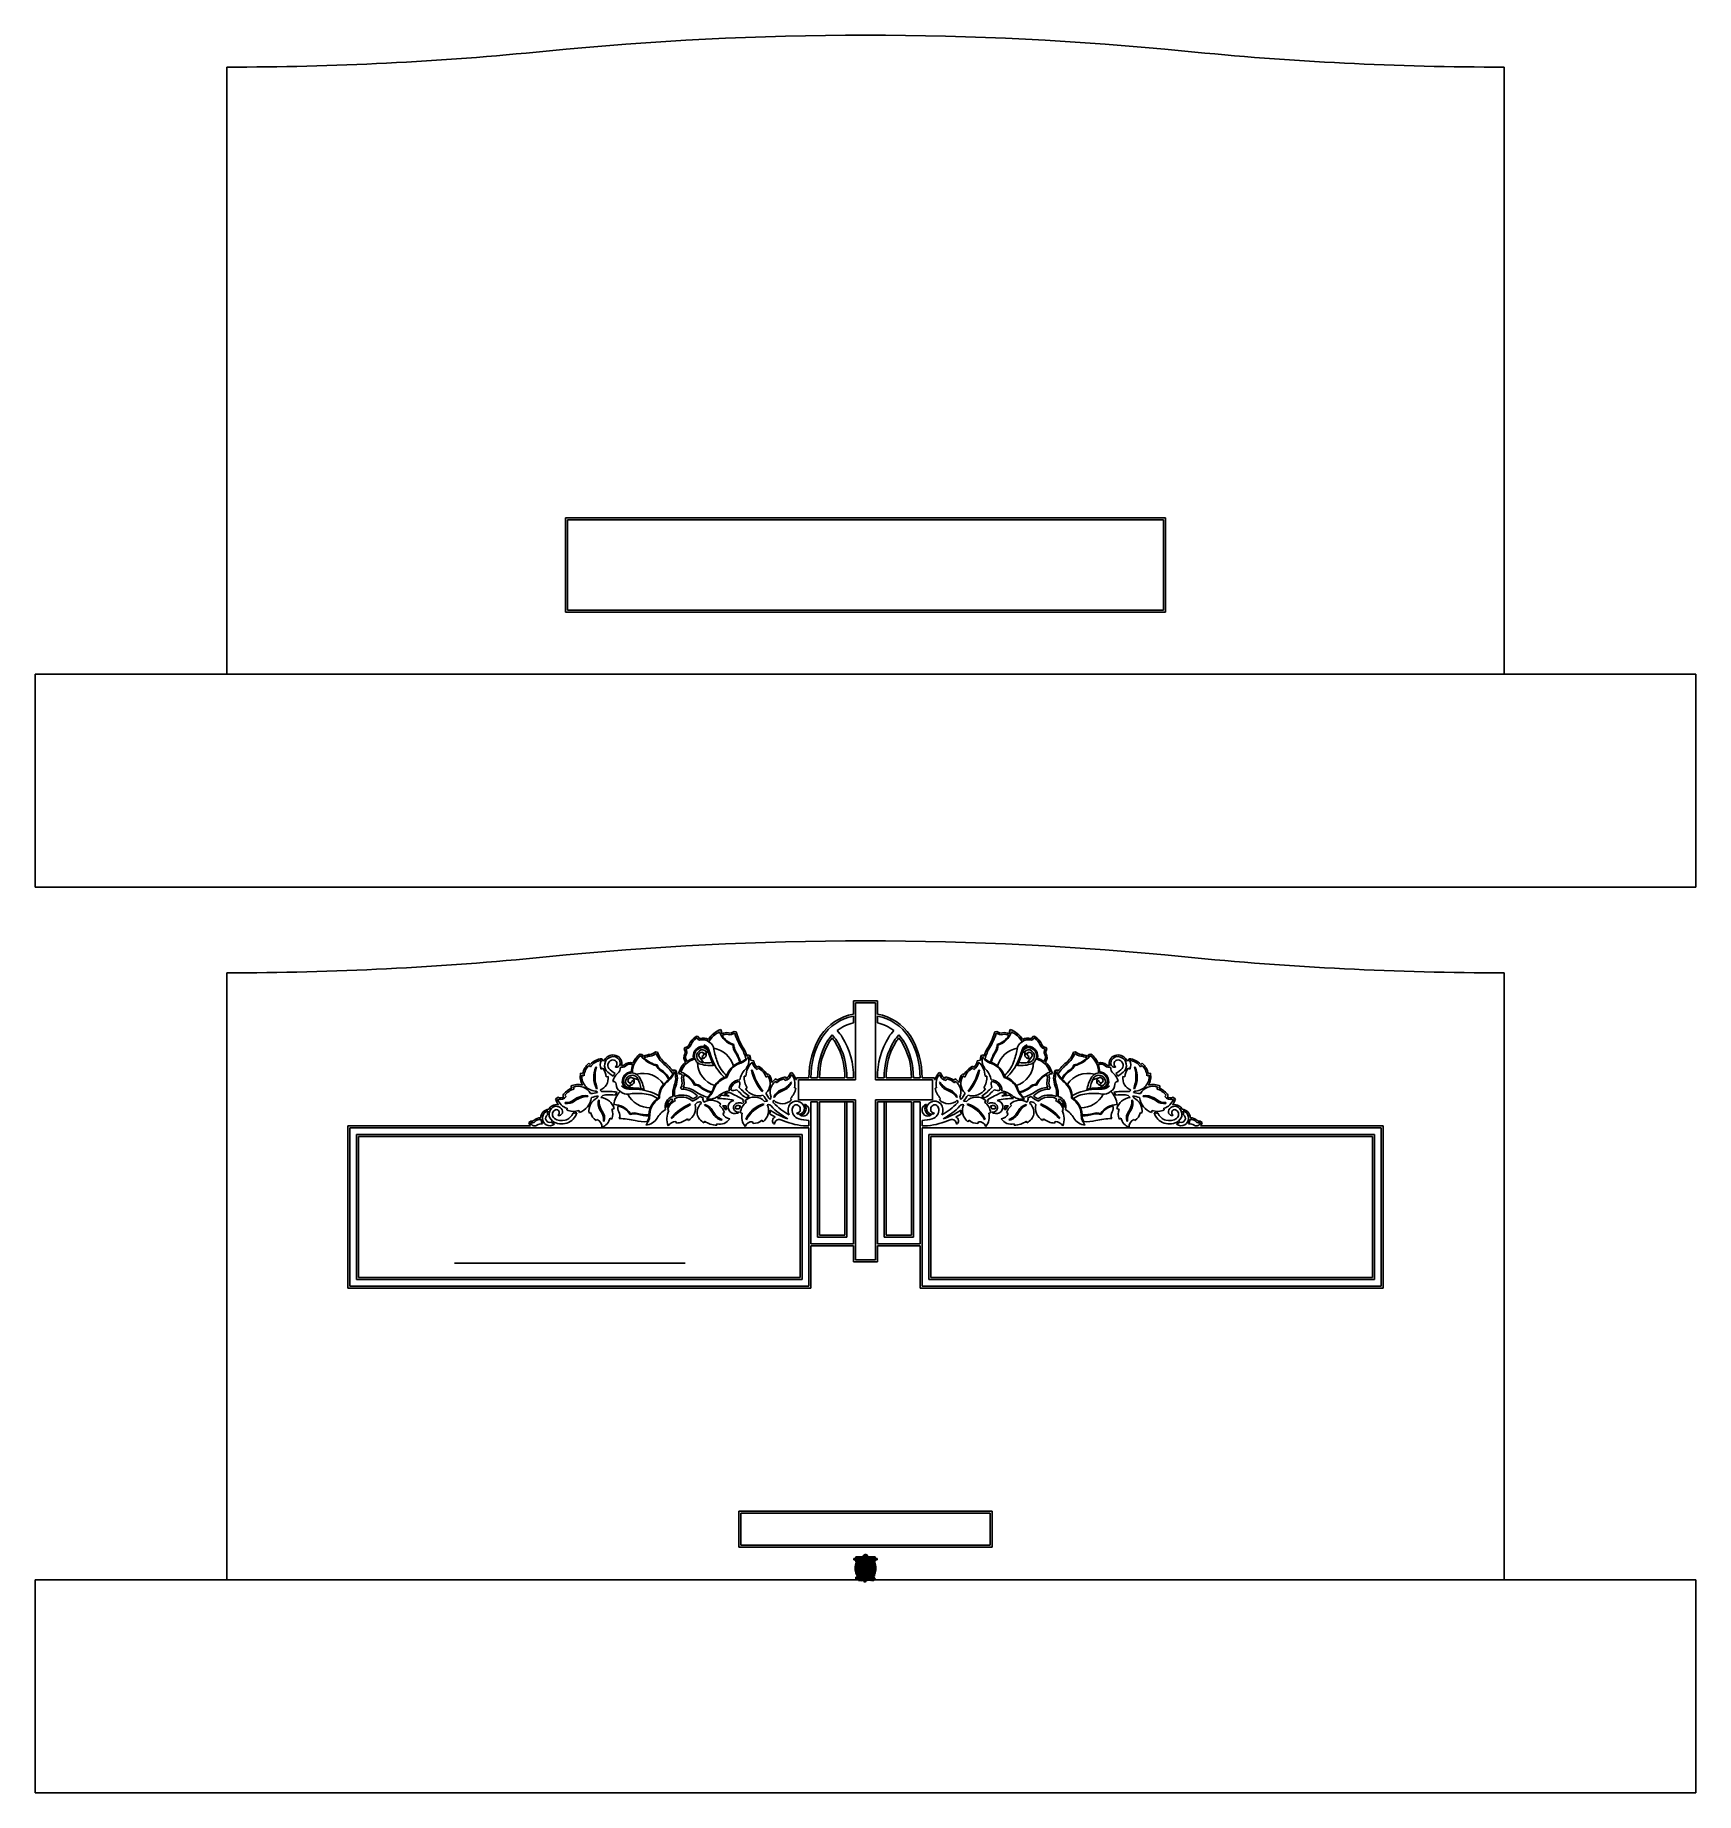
# Model space of a CAD drawing. Header units: metres. Extents: x -39 to 39, y -10 to 72.5.
import ezdxf

# ---------------------------------------------------------------- set-up
doc = ezdxf.new("R2010")
doc.units = ezdxf.units.M

msp = doc.modelspace()

# ---------------------------------------------------------------- linework, layer by layer
at = {"layer": 'MCD_Layer_0'}
for p, q in [((-30, 71.02346), (-30, 42.52346)), ((30, 71.02346), (30, 42.52346)), ((-14.09375, 49.86721), (-14.09375, 45.42971)), ((-14.09375, 49.86721), (14.09375, 49.86721)), ((-14, 45.52346), (-14, 49.77346)), ((-14, 49.77346), (14, 49.77346)), ((14, 45.52346), (14, 49.77346)), ((14.09375, 49.86721), (14.09375, 45.42971)), ((-14.09375, 45.42971), (14.09375, 45.42971)), ((-14, 45.52346), (14, 45.52346)), ((-30, 42.52346), (-39, 42.52346)), ((-39, 42.52346), (-39, 32.52346)), ((-30, 42.52346), (30, 42.52346)), ((39, 42.52346), (30, 42.52346)), ((39, 42.52346), (39, 32.52346)), ((-39, 32.52346), (39, 32.52346)), ((-30, 28.5), (-30, 0)), ((30, 0), (30, 28.5)), ((0, 27.188499), (-0.563, 27.188499)), ((-0.563, 27.188499), (-0.563, 26.563499)), ((-0.563, 26.467999), (-0.563, 26.1485)), ((-0.4692, 23.4697), (-0.4692, 27.0947)), ((-0.4692, 27.0947), (0, 27.0947)), ((0.563, 27.188499), (0, 27.188499)), ((0, 27.0947), (0.4692, 27.0947)), ((0.4692, 27.0947), (0.4692, 23.4697)), ((0.563, 26.563499), (0.563, 27.188499)), ((0.563, 26.1485), (0.563, 26.467999)), ((-6.0772, 25.727501), (-6.172, 25.749802)), ((6.172, 25.749802), (6.0772, 25.727501)), ((-9.7667, 24.768799), (-9.864901, 24.7955)), ((-8.485399, 24.9872), (-8.523101, 24.899)), ((-7.824501, 25.4823), (-7.9, 25.532602)), ((-7.552212, 24.854233), (-7.360963, 24.728981)), ((7.552216, 24.854233), (7.360967, 24.728981)), ((7.9, 25.532602), (7.824501, 25.4823)), ((8.523101, 24.899), (8.485399, 24.9872)), ((9.864901, 24.7955), (9.7667, 24.768799)), ((-12.926, 24.2005), (-13.0004, 24.253099)), ((-12.9102, 24.0937), (-12.9931, 24.152201)), ((-12.668058, 24.073776), (-12.637775, 24.063164)), ((-12.339, 24.0203), (-12.4108, 23.983601)), ((-12.2979, 24.3447), (-12.3784, 24.468098)), ((-10.4918, 24.659), (-10.5872, 24.684999)), ((-8.9203, 23.934999), (-9.0343, 23.9275)), ((-7.797143, 24.53791), (-7.616193, 24.282539)), ((-7.68603, 24.57682), (-7.609446, 24.487785)), ((-7.478844, 24.653557), (-7.639786, 24.75148)), ((-5.4273, 24.622801), (-5.5413, 24.6451)), ((-5.2504, 24.367199), (-5.394501, 24.3927)), ((-5.324397, 23.935814), (-5.361003, 23.921898)), ((-5.0451, 24.112902), (-5.0955, 24.062099)), ((-5.0293, 24.017799), (-5.0875, 23.959099)), ((5.0293, 24.017799), (5.0875, 23.959099)), ((5.0955, 24.062099), (5.0451, 24.112902)), ((5.394501, 24.3927), (5.2504, 24.367199)), ((5.3244, 23.935814), (5.361007, 23.921898)), ((5.5413, 24.6451), (5.4273, 24.622801)), ((7.478848, 24.653557), (7.63979, 24.75148)), ((7.686034, 24.57682), (7.60945, 24.487785)), ((7.797146, 24.53791), (7.616197, 24.282539)), ((9.0343, 23.9275), (8.9203, 23.934999)), ((10.5872, 24.684999), (10.4918, 24.659)), ((12.3784, 24.468098), (12.2979, 24.3447)), ((12.339, 24.0203), (12.4108, 23.983601)), ((12.668062, 24.073776), (12.637779, 24.063164)), ((12.9102, 24.0937), (12.9931, 24.152201)), ((13.0004, 24.253099), (12.926, 24.2005)), ((-13.8407, 23.177299), (-13.795, 23.0909)), ((-13.7319, 23.138901), (-13.6828, 23.045799)), ((-13.284599, 23.7668), (-13.3792, 23.790001)), ((-13.221301, 23.6709), (-13.3165, 23.694201)), ((-12.0927, 23.638601), (-12.1828, 23.612301)), ((-11.017654, 23.096779), (-11.193407, 23.242943)), ((-11.120727, 23.356689), (-10.980081, 23.231529)), ((-10.859755, 23.404839), (-10.967222, 23.45208)), ((-10.665403, 23.471283), (-10.96247, 23.569725)), ((-5.6171, 23.655199), (-5.6951, 23.648001)), ((-4.5842, 23.6586), (-4.663599, 23.605099)), ((-4.5678, 23.7642), (-4.631, 23.721401)), ((-4.1757, 23.3405), (-4.2241, 23.414299)), ((-4.158, 23.456099), (-4.2019, 23.523001)), ((-3.7816, 23.4489), (-3.8069, 23.5245)), ((-3.7308, 23.543301), (-3.7534, 23.6108)), ((-3.4618, 23.8167), (-3.56, 23.779602)), ((-3.502389, 23.363441), (-3.475276, 23.354225)), ((-3.2373, 23.499201), (-3.2661, 23.499201)), ((-2.6562, 23.563499), (-3.2373, 23.563499)), ((-3.2373, 23.563), (-3.2373, 23.499201)), ((-3.1436, 22.5312), (-3.1436, 23.4697)), ((-3.1436, 23.4697), (-0.4692, 23.4697)), ((-2.4873, 23.563499), (-2.5625, 23.563499)), ((-2.5625, 23.563499), (-2.25, 23.563499)), ((-2.25, 23.563499), (-2.4873, 23.563499)), ((-2.1563, 23.563499), (-0.9692, 23.563499)), ((-0.9692, 23.563499), (-2.1563, 23.563499)), ((-0.563, 23.563499), (-0.8755, 23.563499)), ((-0.8755, 23.563499), (-0.6381, 23.563499)), ((-0.6381, 23.563499), (-0.563, 23.563499)), ((0.4692, 23.4697), (3.1436, 23.4697)), ((0.6381, 23.563499), (0.563, 23.563499)), ((0.563, 23.563499), (0.8755, 23.563499)), ((0.8755, 23.563499), (0.6381, 23.563499)), ((0.9692, 23.563499), (2.1563, 23.563499)), ((2.1563, 23.563499), (0.9692, 23.563499)), ((2.4873, 23.563499), (2.25, 23.563499)), ((2.25, 23.563499), (2.5625, 23.563499)), ((2.5625, 23.563499), (2.4873, 23.563499)), ((3.2373, 23.563499), (2.6562, 23.563499)), ((3.1436, 23.4697), (3.1436, 22.5312)), ((3.2373, 23.499201), (3.2373, 23.563)), ((3.2661, 23.499201), (3.2373, 23.499201)), ((3.56, 23.779602), (3.4618, 23.8167)), ((3.502393, 23.363441), (3.47528, 23.354225)), ((3.7534, 23.6108), (3.7308, 23.543301)), ((3.7816, 23.4489), (3.8069, 23.5245)), ((4.2019, 23.523001), (4.158, 23.456099)), ((4.1757, 23.3405), (4.2241, 23.414299)), ((4.631, 23.721401), (4.5678, 23.7642)), ((4.5842, 23.6586), (4.663599, 23.605099)), ((5.6171, 23.655199), (5.6951, 23.648001)), ((10.665407, 23.471283), (10.962474, 23.569725)), ((10.859758, 23.404839), (10.967226, 23.45208)), ((11.12073, 23.356689), (10.980084, 23.231529)), ((11.017658, 23.096779), (11.193411, 23.242943)), ((12.0927, 23.638601), (12.1828, 23.612301)), ((13.221301, 23.6709), (13.3165, 23.694201)), ((13.3792, 23.790001), (13.284599, 23.7668)), ((13.7319, 23.138901), (13.6828, 23.045799)), ((13.795, 23.0909), (13.8407, 23.177299)), ((-14.4531, 22.655199), (-14.555901, 22.5734)), ((-14.2196, 22.741001), (-14.1624, 22.688299)), ((-14.1167, 22.7523), (-14.0526, 22.693201)), ((-14.107752, 22.405144), (-14.109356, 22.371376)), ((-13.043196, 22.6996), (-13.042463, 22.728203)), ((-12.599073, 23.067833), (-12.631569, 23.057121)), ((-12.503864, 22.517761), (-12.5446, 22.525131)), ((-9.107201, 22.591299), (-9.05, 22.512201)), ((-8.980399, 22.575899), (-8.931, 22.507601)), ((-8.6897, 23.091299), (-8.6393, 23.043701)), ((-8.233606, 22.3442), (-8.212627, 22.311577)), ((-7.539284, 22.314873), (-7.558226, 22.291084)), ((-6.8631, 22.275799), (-6.7967, 22.334)), ((-5.7721, 22.490499), (-5.7121, 22.429602)), ((-5.663, 22.491098), (-5.5958, 22.422602)), ((-5.555501, 23.096401), (-5.6306, 23.057999)), ((-4.859961, 22.925392), (-4.826499, 22.944931)), ((-4.793346, 22.344414), (-4.777262, 22.316307)), ((-4.287566, 22.654243), (-4.30848, 22.676338)), ((-3.4679, 22.545), (-3.5259, 22.5959)), ((-3.2726, 23.0863), (-3.3408, 23.103901)), ((-0.4692, 22.5312), (-3.1436, 22.5312)), ((-2.5625, 15.781301), (-2.5625, 22.4375)), ((-2.5625, 22.4375), (-2.25, 22.4375)), ((-2.5625, 22.4375), (-2.4873, 22.4375)), ((-2.25, 22.4375), (-2.25, 16.0938)), ((-2.1562, 16.1875), (-2.1562, 22.4375)), ((-2.1562, 22.4375), (-0.563, 22.4375)), ((-0.9692, 22.4375), (-0.9692, 16.1875)), ((-0.8755, 16.0938), (-0.8755, 22.4375)), ((-0.563, 22.4375), (-0.563, 15.781301)), ((-0.4692, 15.031301), (-0.4692, 22.5312)), ((3.1436, 22.5312), (0.4692, 22.5312)), ((0.4692, 22.5312), (0.4692, 15.031301)), ((2.1562, 22.4375), (0.563, 22.4375)), ((0.563, 22.4375), (0.563, 15.781301)), ((0.8755, 16.0938), (0.8755, 22.4375)), ((0.9692, 22.4375), (0.9692, 16.1875)), ((2.1562, 16.1875), (2.1562, 22.4375)), ((2.5625, 22.4375), (2.25, 22.4375)), ((2.25, 22.4375), (2.25, 16.0938)), ((2.5625, 22.4375), (2.4873, 22.4375)), ((2.5625, 15.781301), (2.5625, 22.4375)), ((3.2726, 23.0863), (3.3408, 23.103901)), ((3.4679, 22.545), (3.5259, 22.5959)), ((4.28757, 22.654243), (4.308484, 22.676338)), ((4.79335, 22.344414), (4.777266, 22.316307)), ((4.859964, 22.925392), (4.826502, 22.944931)), ((5.555501, 23.096401), (5.6306, 23.057999)), ((5.663, 22.491098), (5.5958, 22.422602)), ((5.7121, 22.429602), (5.7721, 22.490499)), ((6.8631, 22.275799), (6.7967, 22.334)), ((7.539288, 22.314873), (7.558229, 22.291084)), ((8.23361, 22.3442), (8.212631, 22.311577)), ((8.6393, 23.043701), (8.6897, 23.091299)), ((8.980399, 22.575899), (8.931, 22.507601)), ((9.107201, 22.591299), (9.05, 22.512201)), ((12.503868, 22.517761), (12.544604, 22.525131)), ((12.599077, 23.067833), (12.631573, 23.057121)), ((13.0432, 22.6996), (13.042467, 22.728203)), ((14.1167, 22.7523), (14.0526, 22.693201)), ((14.107756, 22.405144), (14.10936, 22.371376)), ((14.1624, 22.688299), (14.2196, 22.741001)), ((14.555901, 22.5734), (14.4531, 22.655199)), ((-15.7225, 21.540501), (-15.808001, 21.475399)), ((-14.0155, 22.142202), (-14.034499, 22.070499)), ((-13.4621, 22.036402), (-13.440499, 21.940401)), ((-12.9863, 21.915899), (-12.9087, 21.9359)), ((-12.6555, 21.5672), (-12.5976, 21.6213)), ((-12.306437, 21.541847), (-12.280912, 21.535431)), ((-12.002, 21.678799), (-11.911, 21.636501)), ((-11.907499, 22.102701), (-11.8072, 22.1213)), ((-9.3058, 22.079401), (-9.239499, 22.037601)), ((-9.106131, 21.654747), (-9.132426, 21.683784)), ((-8.9056, 21.526402), (-8.8805, 21.4478)), ((-8.367101, 21.649403), (-8.320801, 21.565599)), ((-7.5763, 21.463799), (-7.5558, 21.537001)), ((-6.751955, 21.584076), (-6.746645, 21.612228)), ((-6.7007, 21.9006), (-6.6295, 21.936201)), ((-5.8749, 21.934099), (-5.7916, 21.916201)), ((-5.594971, 21.60511), (-5.622133, 21.623146)), ((-5.3027, 21.5105), (-5.2806, 21.432501)), ((-4.8647, 21.577299), (-4.8054, 21.506401)), ((-3.6405, 21.649902), (-3.6443, 21.641001)), ((-2.6562, 21.3125), (-2.6562, 21.5662)), ((2.6562, 21.3125), (2.6562, 21.5662)), ((3.6405, 21.649902), (3.6443, 21.641001)), ((4.8647, 21.577299), (4.8054, 21.506401)), ((5.3027, 21.5105), (5.2806, 21.432501)), ((5.594975, 21.60511), (5.622137, 21.623146)), ((5.8749, 21.934099), (5.7916, 21.916201)), ((6.7007, 21.9006), (6.6295, 21.936201)), ((6.751958, 21.584076), (6.746649, 21.612228)), ((7.5763, 21.463799), (7.5558, 21.537001)), ((8.367101, 21.649403), (8.320801, 21.565599)), ((8.9056, 21.526402), (8.8805, 21.4478)), ((9.106134, 21.654747), (9.13243, 21.683784)), ((9.3058, 22.079401), (9.239499, 22.037601)), ((11.907499, 22.102701), (11.8072, 22.1213)), ((12.002, 21.678799), (11.911, 21.636501)), ((12.30644, 21.541847), (12.280916, 21.535431)), ((12.6555, 21.5672), (12.5976, 21.6213)), ((12.9863, 21.915899), (12.9087, 21.9359)), ((13.4621, 22.036402), (13.440499, 21.940401)), ((14.0155, 22.142202), (14.034499, 22.070499)), ((15.808001, 21.475399), (15.7225, 21.540501)), ((-15.7359, 21.3125), (-24.3125, 21.3125)), ((-24.3125, 21.3125), (-24.3125, 13.6904)), ((-2.6562, 21.2188), (-24.2188, 21.2188)), ((-24.2188, 21.2188), (-24.2188, 13.7841)), ((-2.9688, 20.9062), (-23.9062, 20.9062)), ((-23.9062, 20.9062), (-23.9062, 14.0966)), ((-3.0625, 20.8125), (-23.8125, 20.8125)), ((-23.8125, 20.8125), (-23.8125, 14.1904)), ((-6.9891, 21.3461), (-6.9811, 21.4161)), ((-5.203199, 21.2188), (-2.6562, 21.2188)), ((-3.0625, 14.1904), (-3.0625, 20.8125)), ((-2.9688, 14.0966), (-2.9688, 20.9062)), ((-2.9196, 21.3125), (-2.6562, 21.3125)), ((-2.6562, 13.781301), (-2.6562, 21.2188)), ((2.9196, 21.3125), (2.6562, 21.3125)), ((2.6562, 21.2188), (2.6562, 13.781301)), ((24.2188, 21.2188), (2.6562, 21.2188)), ((2.6562, 21.2188), (5.203199, 21.2188)), ((2.9688, 14.0966), (2.9688, 20.9062)), ((2.9688, 20.9062), (23.9062, 20.9062)), ((3.0625, 14.1904), (3.0625, 20.8125)), ((3.0625, 20.8125), (23.8125, 20.8125)), ((6.9891, 21.3461), (6.9811, 21.4161)), ((24.3125, 21.3125), (15.7359, 21.3125)), ((23.8125, 20.8125), (23.8125, 14.1904)), ((23.9062, 20.9062), (23.9062, 14.0966)), ((24.2188, 13.7841), (24.2188, 21.2188)), ((24.3125, 13.6904), (24.3125, 21.3125)), ((-0.5625, 16.1875), (-0.5625, 17.799002)), ((0.5625, 17.799002), (0.5625, 16.1875)), ((-0.5625, 15.781301), (-2.5625, 15.781301)), ((-2.5625, 13.6904), (-2.5625, 15.6875)), ((-2.5625, 15.6875), (-0.563, 15.6875)), ((-2.25, 16.0938), (-0.8755, 16.0938)), ((-0.9692, 16.1875), (-2.1562, 16.1875)), ((-0.563, 15.6875), (-0.563, 14.937499)), ((-0.5625, 16.0938), (-0.5625, 15.781301)), ((-0.5591, 14.937499), (-0.5591, 15.6875)), ((-0.5587, 15.781301), (-0.5587, 16.0938)), ((0.5625, 16.0938), (0.5625, 15.781301)), ((0.5625, 15.781301), (2.5625, 15.781301)), ((0.563, 15.6875), (0.563, 14.937499)), ((0.563, 15.6875), (2.5625, 15.6875)), ((2.25, 16.0938), (0.8755, 16.0938)), ((0.9692, 16.1875), (2.1562, 16.1875)), ((2.5625, 15.6875), (2.5625, 13.6904)), ((-8.466271, 14.875), (-19.297619, 14.875)), ((0.5625, 14.937499), (-0.5591, 14.937499)), ((-0.4654, 15.031301), (-0.4654, 15.4549)), ((0.4692, 15.031301), (-0.4654, 15.031301)), ((-23.9062, 14.0966), (-2.9688, 14.0966)), ((-23.8125, 14.1904), (-3.0625, 14.1904)), ((23.9062, 14.0966), (2.9688, 14.0966)), ((23.8125, 14.1904), (3.0625, 14.1904)), ((-24.3125, 13.6904), (-2.5625, 13.6904)), ((-24.2188, 13.7841), (-2.6562, 13.7841)), ((2.5625, 13.6904), (24.3125, 13.6904)), ((2.6562, 13.7841), (24.2188, 13.7841)), ((-5.9417, 3.2188), (5.9417, 3.2188)), ((-5.9417, 1.5312), (-5.9417, 3.2188)), ((-5.848, 3.125), (5.848, 3.125)), ((-5.848, 3.125), (-5.848, 1.625)), ((5.848, 3.125), (5.848, 1.625)), ((5.9417, 3.2188), (5.9417, 1.5312)), ((5.9417, 1.5312), (-5.9417, 1.5312)), ((5.848, 1.625), (-5.848, 1.625)), ((-0.547, 0.9371), (-0.547, 0.9996)), ((-0.547, 0.9996), (-0.234, 0.9996)), ((-0.489, 0.9371), (-0.547, 0.9371)), ((-0.141, -0.0424), (-0.469, 0.9231)), ((-0.2575, 1.084), (-0.4605, 1.084)), ((-0.4605, 1.084), (-0.4605, 0.958)), ((-0.4605, 0.958), (-0.3925, 0.958)), ((-0.456, 0.9375), (-0.456, 1)), ((-0.456, 1), (-0.305, 1)), ((-0.404, 0.9375), (-0.456, 0.9375)), ((-0.1005, 1.085), (-0.4475, 1.085)), ((-0.4475, 1.085), (-0.4475, 0.958)), ((-0.4475, 0.958), (-0.3735, 0.958)), ((-0.2795, 1.042), (-0.4245, 1.042)), ((-0.4245, 1.042), (-0.4245, 1)), ((-0.4245, 1), (-0.3925, 1)), ((-0.4165, 0.2286), (0.2505, 1.0406)), ((-0.4165, 0.9375), (-0.4165, 1)), ((-0.4165, 1), (-0.2705, 1)), ((-0.3535, 0.9375), (-0.4165, 0.9375)), ((-0.409, 0.9375), (-0.409, 1)), ((-0.409, 1), (-0.128, 1)), ((-0.346, 0.9375), (-0.409, 0.9375)), ((-0.1425, 1.042), (-0.4055, 1.042)), ((-0.4055, 1.042), (-0.4055, 1)), ((-0.4055, 1), (-0.3735, 1)), ((-0.3925, 0.958), (-0.3925, 0.126)), ((-0.3858, 0.9375), (-0.3858, 1)), ((-0.3858, 1), (0.0152, 1)), ((-0.3338, 0.9375), (-0.3858, 0.9375)), ((-0.383, 0.0835), (-0.383, 0.9175)), ((-0.380476, 1.00001), (-0.380476, 0.213009)), ((-0.380476, 1.00001), (-0.265476, 1.00001)), ((-0.3735, 0.958), (-0.3735, 0.127)), ((0.007993, 1.084), (-0.366007, 1.084)), ((-0.366007, 1.084), (-0.366007, 0.958)), ((-0.366007, 0.958), (-0.298007, 0.958)), ((-0.363, 0.9375), (-0.363, 1)), ((-0.363, 1), (-0.019, 1)), ((-0.3, 0.9375), (-0.363, 0.9375)), ((-0.3585, 0.0905), (-0.0155, 1.052)), ((-0.3505, 0.958), (-0.3505, 0.126)), ((-0.349, 0.818), (-0.349, 1)), ((-0.349, 1), (0.349, 1)), ((0.2665, 1.084), (-0.3445, 1.084)), ((-0.3445, 1.084), (-0.3445, 0.958)), ((-0.3445, 0.958), (-0.2705, 0.958)), ((-0.336, 0.9375), (-0.336, 1)), ((-0.336, 1), (0.237, 1)), ((-0.273, 0.9375), (-0.336, 0.9375)), ((-0.335, 0.9101), (-0.13, 0.3126)), ((-0.3335, 0.0835), (-0.3335, 0.9175)), ((-0.3315, 0.9375), (-0.3315, 1)), ((-0.3315, 1), (-0.0505, 1)), ((-0.3315, 0.958), (-0.3315, 0.127)), ((-0.2685, 0.9375), (-0.3315, 0.9375)), ((-0.327312, 1.000009), (-0.209211, 1.000009)), ((-0.3262, 0.9375), (-0.3262, 1)), ((-0.3262, 1), (0.0428, 1)), ((-0.2532, 0.9375), (-0.3262, 0.9375)), ((-0.326, 0.0835), (-0.326, 0.9175)), ((0.007993, 1.042), (-0.324007, 1.042)), ((-0.324007, 1.042), (-0.324007, 1)), ((-0.324007, 1), (-0.298007, 1)), ((-0.234, 0.9371), (-0.315, 0.9371)), ((-0.3128, 0.0835), (-0.3128, 0.9175)), ((-0.305, 1), (-0.008, 0.203)), ((0.2235, 1.042), (-0.3025, 1.042)), ((-0.3025, 1.042), (-0.3025, 1)), ((-0.3025, 1), (-0.2705, 1)), ((-0.300797, 0.000041), (-0.300797, 1.000041)), ((-0.300797, 1.000041), (-0.132197, 1.000041)), ((-0.2992, 0.5081), (-0.1942, 0.9981)), ((-0.298007, 0.958), (-0.298007, 0.126)), ((-0.2865, 0.917), (-0.2865, 0.818)), ((-0.2813, 0.7231), (-0.2813, 1.0421)), ((-0.2813, 1.0421), (-0.198, 1.0421)), ((-0.28, 0.0835), (-0.28, 0.9175)), ((0.2655, 0.269), (-0.2795, 1.042)), ((-0.275975, 0.000041), (-0.275975, 1.000041)), ((-0.275975, 1.000041), (-0.160975, 1.000041)), ((-0.27597, 0.247739), (-0.27597, 1.00004)), ((-0.27597, 1.00004), (-0.160971, 1.00004)), ((-0.275958, 0.000039), (-0.275958, 1.000039)), ((-0.275958, 1.000039), (-0.203358, 1.000039)), ((-0.273319, 0.00004), (-0.273319, 1.00004)), ((-0.273319, 1.00004), (-0.033319, 1.00004)), ((-0.2705, 1), (0.2715, 0.26)), ((-0.2705, 0.958), (-0.2705, 0.126)), ((-0.078, 0.938), (-0.2665, 0.938)), ((-0.265476, 1.00001), (-0.265476, 0.213009)), ((0.2235, 0.402), (-0.2575, 1.084)), ((-0.256007, 0.958), (-0.256007, 0.126)), ((-0.253, 0.0835), (-0.253, 0.9175)), ((-0.250011, 0.000041), (-0.250011, 1.000041)), ((-0.250011, 1.000041), (0.197989, 1.000041)), ((-0.2485, 0.0835), (-0.2485, 0.9175)), ((-0.234015, 0.885009), (-0.234015, 1.000009)), ((-0.234015, 1.000009), (0.234084, 1.000009)), ((0.113284, 0.885009), (-0.234015, 0.885009)), ((-0.234, 0.9996), (-0.234, 0.9371)), ((-0.2332, 0.0835), (-0.2332, 0.9175)), ((-0.2285, 0.958), (-0.2285, 0.126)), ((-0.224026, 0.000037), (-0.224026, 1.000037)), ((-0.224026, 1.000037), (-0.109026, 1.000037)), ((-0.211, 0.9175), (-0.211, 0.563)), ((-0.2105, 0.521), (-0.2105, 0.958)), ((-0.2105, 0.958), (-0.1265, 0.958)), ((-0.203358, 1.000039), (-0.183158, 0.948738)), ((-0.0368, 0.938), (-0.1978, 0.938)), ((-0.1978, 0.938), (-0.1978, 0.151)), ((-0.1942, 0.9981), (0.3058, 0.9981)), ((-0.1322, 0.8931), (-0.1942, 0.6141)), ((-0.128, 0.9375), (-0.19, 0.9375)), ((-0.134697, 0.885042), (-0.185797, 0.885042)), ((-0.185797, 0.885042), (-0.185797, 0.115042)), ((0.176, 1.084), (-0.176, 1.084)), ((-0.176, 1.084), (-0.176, 0.958)), ((-0.176, 0.958), (-0.103, 0.958)), ((-0.1685, 0.916), (-0.1265, 0.916)), ((-0.1685, 0.916), (-0.1685, 0.556)), ((-0.05, 0.938), (-0.165, 0.938)), ((-0.165, 0.938), (-0.165, 0.542)), ((-0.160975, 1.000041), (-0.160975, 0.617042)), ((-0.160971, 0.247739), (-0.160971, 1.00004)), ((-0.03102, 0.885039), (-0.158319, 0.885039)), ((-0.158319, 0.885039), (-0.158319, 0.47244)), ((0.138, 0.938), (-0.138, 0.938)), ((-0.138, 0.938), (-0.138, 0.563)), ((0.197989, 0.885042), (-0.135011, 0.885042)), ((-0.135011, 0.885042), (-0.135011, 0.617042)), ((-0.050007, 0.963), (-0.135007, 0.963)), ((-0.135007, 0.963), (-0.135007, 0.674)), ((0.134, 1.042), (-0.134, 1.042)), ((-0.134, 1.042), (-0.134, 1)), ((-0.134, 1), (-0.103, 1)), ((-0.1335, 0.9175), (-0.1335, 0.109)), ((0.2008, 0.8931), (-0.1322, 0.8931)), ((-0.13, 0.3126), (0.042, 1.0306)), ((-0.128, 1), (-0.128, 0.9375)), ((-0.12, 0.9375), (-0.12, 1)), ((-0.12, 1), (0.12, 1)), ((-0.078, 0.9375), (-0.12, 0.9375)), ((-0.0042, 0.938), (-0.1182, 0.938)), ((-0.1182, 0.938), (-0.1182, 0.563)), ((-0.1145, 0.872), (-0.1145, 0.936)), ((-0.0935, 0.872), (-0.1145, 0.872)), ((-0.1125, 0.663), (-0.1125, 0.958)), ((-0.1125, 0.958), (0.1345, 0.958)), ((-0.0505, 0.9375), (-0.1125, 0.9375)), ((-0.109026, 1.000037), (-0.109026, 0.115036)), ((-0.103, 0.958), (-0.103, 0.126)), ((-0.050007, 0.921), (-0.092007, 0.921)), ((-0.092007, 0.921), (-0.092007, 0.71)), ((-0.0705, 0.705), (-0.0705, 0.916)), ((-0.0705, 0.916), (0.1345, 0.916)), ((-0.061, 0.958), (-0.061, 0.126)), ((-0.057538, 0.00001), (-0.057538, 1.000009)), ((-0.057538, 1.000009), (0.057462, 1.000009)), ((-0.057486, 0.000043), (-0.057486, 1.000043)), ((-0.057486, 1.000043), (0.057514, 1.000043)), ((-0.057476, 0.213009), (-0.057476, 1.00001)), ((-0.057476, 1.00001), (0.057524, 1.00001)), ((-0.057, 0.0835), (-0.057, 0.9175)), ((-0.057, 0.0835), (-0.057, 0.917)), ((-0.0515, 0.095), (-0.0515, 0.829)), ((-0.0505, 1), (-0.0505, 0.9375)), ((-0.0155, 1.052), (0.3285, 0.0905)), ((-0.008, 0.203), (0.2763, 1)), ((0.0105, 1.063), (0.0525, 1.063)), ((0.042, 1.0306), (0.213, 0.3176)), ((0.0516, 0.9371), (0.0516, 0.9996)), ((0.0516, 0.9996), (0.3336, 0.9996)), ((0.1146, 0.9371), (0.0516, 0.9371)), ((0.0525, 1.063), (0.0525, 0.095)), ((0.057, 0.9175), (0.057, 0.0835)), ((0.057, 0.917), (0.057, 0.0835)), ((0.057462, 1.000009), (0.057462, 0.00001)), ((0.057514, 1.000043), (0.057514, 0.000043)), ((0.057524, 0.213009), (0.057524, 1.00001)), ((0.061, 0.126), (0.061, 0.958)), ((0.2655, 0.938), (0.078, 0.938)), ((0.12, 0.9375), (0.078, 0.9375)), ((0.095981, 0.218044), (0.095981, 1.000043)), ((0.095981, 1.000043), (0.21098, 1.000043)), ((0.103, 1), (0.134, 1)), ((0.103, 0.126), (0.103, 0.958)), ((0.103, 0.958), (0.176, 0.958)), ((0.226008, 1.000009), (0.111008, 1.000009)), ((0.12, 1), (0.12, 0.9375)), ((0.128, 0.9375), (0.128, 1)), ((0.128, 1), (0.409, 1)), ((0.19, 0.9375), (0.128, 0.9375)), ((0.134, 1), (0.134, 1.042)), ((0.1345, 0.916), (0.1345, 0.832)), ((0.1345, 0.832), (0.2665, 0.832)), ((0.1356, 0.2537), (0.1356, 0.9171)), ((0.4605, 1.084), (0.1495, 1.084)), ((0.1495, 1.084), (0.1495, 0.958)), ((0.1495, 0.958), (0.2235, 0.958)), ((0.161024, 0.617042), (0.161024, 1.000041)), ((0.161024, 1.000041), (0.276025, 1.000041)), ((0.16103, 1.00004), (0.16103, 0.247739)), ((0.16103, 1.00004), (0.27603, 1.00004)), ((0.248799, 0.924701), (0.161698, 0.842301)), ((0.176, 0.958), (0.176, 1.084)), ((0.1765, 0.916), (0.1765, 0.874)), ((0.1765, 0.874), (0.2235, 0.874)), ((0.179, 0.813), (0.179, 0.896)), ((0.461, 0.9225), (0.182, -0.0424)), ((0.1875, 0.9375), (0.1875, 1)), ((0.1875, 1), (0.4165, 1)), ((0.2505, 0.9375), (0.1875, 0.9375)), ((0.1887, 1.044), (0.1887, 1.059)), ((0.1887, 1.059), (0.2447, 1.059)), ((0.1887, 0.809), (0.1887, 0.83)), ((0.4175, 1.042), (0.1915, 1.042)), ((0.1915, 1.042), (0.1915, 1)), ((0.1915, 1), (0.2235, 1)), ((0.197989, 1.000041), (0.197989, 0.885042)), ((0.288898, 0.906043), (0.200998, 0.831843)), ((0.21098, 1.000043), (0.21098, 0.214045)), ((0.211, 0.563), (0.211, 0.9175)), ((0.213, 0.3176), (0.395, 0.9115)), ((0.2235, 0.874), (0.2235, 1.042)), ((0.2235, 0.958), (0.2235, 0.402)), ((0.224988, 1.000009), (0.340088, 1.000009)), ((0.237, 1), (0.237, 0.813)), ((0.2428, 0.7651), (0.2428, 0.8501)), ((0.2447, 1.059), (0.2447, 0.809)), ((0.330884, 0.916042), (0.247983, 0.836242)), ((0.2496, 0.9171), (0.2496, 0.2596)), ((0.2505, 1.0406), (0.2505, 0.2906)), ((0.2655, 0.958), (0.2655, 0.269)), ((0.265524, 1.00001), (0.265524, 0.213009)), ((0.265524, 1.00001), (0.380524, 1.00001)), ((0.2665, 0.832), (0.2665, 1.084)), ((0.3336, 0.9371), (0.2706, 0.9371)), ((0.2715, 0.26), (0.2715, 0.9175)), ((0.276025, 1.000041), (0.276025, 0.000041)), ((0.27603, 1.00004), (0.27603, 0.00004)), ((0.2763, 1), (0.4561, 1)), ((0.2865, 0.818), (0.2865, 0.917)), ((0.297, 0.9375), (0.297, 0.9996)), ((0.297, 0.9996), (0.547, 0.9996)), ((0.375, 0.9375), (0.297, 0.9375)), ((0.3058, 0.9981), (0.3058, 0.7651)), ((0.325, 0.9175), (0.325, 0.0835)), ((0.3335, 0.9175), (0.3335, -0.037)), ((0.3336, 0.9996), (0.3336, 0.9371)), ((0.409, 0.9375), (0.346, 0.9375)), ((0.349, 1), (0.349, 0.818)), ((0.3495, 0), (0.3495, 0.958)), ((0.4165, 0.9375), (0.3545, 0.9375)), ((0.3671, 0.9175), (0.3671, 0.0835)), ((0.380524, 0.213009), (0.380524, 1.00001)), ((0.4561, 0.9375), (0.3881, 0.9375)), ((0.3915, 1), (0.4175, 1)), ((0.3915, -0.037), (0.3915, 0.958)), ((0.3915, 0.958), (0.4605, 0.958)), ((0.409, 1), (0.409, 0.9375)), ((0.4165, 1), (0.4165, 0.9375)), ((0.4175, 1), (0.4175, 1.042)), ((0.4561, 1), (0.4561, 0.9375)), ((0.4605, 0.958), (0.4605, 1.084)), ((0.547, 0.9375), (0.481, 0.9375)), ((0.547, 0.9996), (0.547, 0.9375)), ((-30, 0), (-39, 0)), ((-39, 0), (-39, -10)), ((-30, 0), (30, 0)), ((-0.3925, 0.126), (-0.4605, 0.126)), ((-0.4605, 0.126), (-0.4605, 0)), ((-0.4605, 0), (-0.1505, 0)), ((-0.456, 0), (-0.456, 0.0625)), ((-0.456, 0.0625), (-0.404, 0.0625)), ((-0.248, 0), (-0.456, 0)), ((-0.3735, 0.127), (-0.4425, 0.127)), ((-0.4425, 0.127), (-0.4425, 0)), ((-0.4425, 0), (-0.0945, 0)), ((-0.4375, 0), (-0.4375, 0.0625)), ((-0.4375, 0.0625), (-0.3985, 0.0625)), ((-0.2235, 0), (-0.4375, 0)), ((-0.3925, 0.084), (-0.4185, 0.084)), ((-0.4185, 0.084), (-0.4185, 0.042)), ((-0.4185, 0.042), (-0.1925, 0.042)), ((0.1465, 0.2286), (-0.4165, 0.2286)), ((-0.4165, 0), (-0.4165, 0.0625)), ((-0.4165, 0.0625), (-0.3535, 0.0625)), ((-0.1875, 0), (-0.4165, 0)), ((-0.409, 0), (-0.409, 0.0625)), ((-0.409, 0.0625), (-0.346, 0.0625)), ((-0.128, 0), (-0.409, 0)), ((-0.3735, 0.085), (-0.4005, 0.085)), ((-0.4005, 0.085), (-0.4005, 0.043)), ((-0.4005, 0.043), (-0.1365, 0.043)), ((-0.3858, 0), (-0.3858, 0.0625)), ((-0.3858, 0.0625), (-0.3338, 0.0625)), ((-0.0318, 0), (-0.3858, 0)), ((-0.380544, 0.000037), (-0.380544, 0.787037)), ((-0.380544, 0.000037), (-0.265544, 0.000037)), ((-0.298007, 0.126), (-0.366007, 0.126)), ((-0.366007, 0.126), (-0.366007, 0)), ((-0.366007, 0), (0.043993, 0)), ((-0.363, 0), (-0.363, 0.0625)), ((-0.363, 0.0625), (-0.3, 0.0625)), ((-0.082, 0), (-0.363, 0)), ((-0.3522, 0.0941), (-0.3172, 0.1501)), ((-0.2865, 0.818), (-0.349, 0.818)), ((-0.2705, 0.126), (-0.3395, 0.126)), ((-0.3395, 0.126), (-0.3395, 0)), ((-0.3395, 0), (0.3395, 0)), ((-0.336, 0), (-0.336, 0.0625)), ((-0.336, 0.0625), (-0.273, 0.0625)), ((0.263, 0), (-0.336, 0)), ((-0.3335, -0.0104), (-0.3335, 0.2806)), ((-0.3335, 0.2806), (-0.2713, 0.2806)), ((-0.332992, 0.20301), (-0.332992, 0.321909)), ((0.093008, 0.20301), (-0.332992, 0.20301)), ((-0.3315, 0), (-0.3315, 0.0625)), ((-0.3315, 0.0625), (-0.2685, 0.0625)), ((0.2675, 0), (-0.3315, 0)), ((-0.3296, -0.032164), (-0.3296, 0.031836)), ((-0.298007, 0.084), (-0.324007, 0.084)), ((-0.324007, 0.084), (-0.324007, 0.042)), ((-0.324007, 0.042), (0.043993, 0.042)), ((-0.034, -0.057), (-0.321, 0.734)), ((-0.321, 0.734), (-0.321, 0.0835)), ((-0.3162, 0), (-0.3162, 0.0625)), ((-0.3162, 0.0625), (-0.2532, 0.0625)), ((0.0378, 0), (-0.3162, 0)), ((-0.132197, 0.000041), (-0.300797, 0.000041)), ((-0.3, 0.0625), (-0.248, 0.0625)), ((-0.2152, 0.4661), (-0.2992, 0.5081)), ((-0.1915, 0.375), (-0.2985, 0.0895)), ((-0.2705, 0.084), (-0.2975, 0.084)), ((-0.2975, 0.084), (-0.2975, 0.042)), ((-0.2975, 0.042), (0.2975, 0.042)), ((-0.2884, 0), (-0.2884, 0.291)), ((-0.2884, 0.291), (-0.2242, 0.291)), ((-0.2242, 0), (-0.2884, 0)), ((-0.283912, 0.004009), (-0.252512, 0.114807)), ((-0.2188, 0.7231), (-0.2813, 0.7231)), ((0.2187, 0), (-0.2813, 0)), ((-0.2785, 0.0625), (-0.2235, 0.0625)), ((-0.160975, 0.000041), (-0.275975, 0.000041)), ((-0.275958, 0.000039), (-0.160958, 0.000039)), ((-0.273319, 0.00004), (-0.158319, 0.00004)), ((0.3335, -0.037), (-0.2705, 0.807)), ((-0.2705, 0.807), (-0.2705, 0.0835)), ((0.1465, 0.7906), (-0.2705, 0.2906)), ((-0.2705, 0.2906), (0.1465, 0.2906)), ((-0.267407, 0.253139), (-0.267407, 0.74694)), ((-0.2665, 0.126), (-0.2665, 0.816)), ((-0.2665, 0.816), (0.3115, 0)), ((-0.265544, 0.000037), (-0.265544, 0.787037)), ((-0.265523, 0.000041), (-0.265523, 0.758042)), ((-0.265523, 0.000041), (-0.150522, 0.000041)), ((-0.2569, 0.173201), (-0.150201, 0.216101)), ((0.249989, 0.000041), (-0.250011, 0.000041)), ((-0.2495, 0.0625), (-0.1875, 0.0625)), ((-0.248, 0.0625), (-0.248, 0)), ((-0.2342, 0.747236), (-0.2342, 0.674236)), ((-0.2245, 0.126), (-0.2245, 0.687)), ((-0.2245, 0.687), (0.2885, -0.037)), ((-0.1505, 0.126), (-0.2245, 0.126)), ((-0.1925, 0.084), (-0.2245, 0.084)), ((-0.2242, 0.291), (-0.2242, 0.2598)), ((0.224074, 0.000037), (-0.224026, 0.000037)), ((-0.2235, 0.0625), (-0.2235, 0)), ((-0.2188, 0.1042), (0.0947, 0.1042)), ((0.093008, 0.318009), (-0.217292, 0.318009)), ((-0.211019, 0.061044), (-0.13112, 0.147043)), ((-0.211, 0.563), (0.211, 0.563)), ((0.211, 0.5), (-0.211, 0.5)), ((-0.211, 0.5), (-0.211, 0.0835)), ((-0.2105, 0.127), (-0.2105, 0.448)), ((-0.208501, 0.009564), (-0.165802, 0.116364)), ((0.1127, 0.39), (-0.1944, 0.66)), ((-0.1925, 0.042), (-0.1925, 0.084)), ((0.0975, 0.375), (-0.1915, 0.375)), ((-0.19, 0.0625), (-0.128, 0.0625)), ((-0.1875, 0.0625), (-0.1875, 0)), ((-0.185797, 0.115042), (-0.134697, 0.115042)), ((-0.103, 0.126), (-0.176, 0.126)), ((-0.176, 0.126), (-0.176, 0)), ((-0.176, 0), (0.176, 0)), ((-0.0475, 0.788), (-0.1695, 0.438)), ((-0.1695, 0.438), (0.0755, 0.438)), ((-0.1685, 0.556), (-0.1195, 0.556)), ((-0.1685, 0.127), (-0.1685, 0.407)), ((-0.0945, 0.127), (-0.1685, 0.127)), ((-0.1365, 0.085), (-0.1685, 0.085)), ((-0.051115, 0.000009), (-0.166116, 0.000009)), ((-0.165, 0.479), (-0.165, 0.0835)), ((-0.160975, 0.617042), (0.161024, 0.617042)), ((0.161024, 0.502041), (-0.160975, 0.502041)), ((-0.160975, 0.502041), (-0.160975, 0.000041)), ((-0.160958, 0.000039), (-0.160958, 0.752338)), ((-0.158319, 0.00004), (-0.158319, 0.35744)), ((-0.152407, 0.747339), (-0.152407, 0.252639)), ((-0.150522, 0.617042), (-0.150522, 0.754243)), ((0.150477, 0.617042), (-0.150522, 0.617042)), ((-0.150522, 0.000041), (-0.150522, 0.502041)), ((-0.150522, 0.502041), (0.150477, 0.502041)), ((-0.1505, 0), (-0.1505, 0.126)), ((-0.1465, 0.402), (0.0185, 0.142)), ((-0.144, 0.0625), (-0.082, 0.0625)), ((0.01, 0.6406), (-0.141, -0.0424)), ((-0.141, 0), (-0.141, 0.0625)), ((-0.141, 0.0625), (-0.078, 0.0625)), ((0.141, 0), (-0.141, 0)), ((-0.138, 0.563), (0.0643, 0.563)), ((0.0643, 0.5017), (-0.138, 0.5017)), ((-0.138, 0.5017), (-0.138, 0.109)), ((-0.1365, 0.043), (-0.1365, 0.085)), ((-0.135011, 0.617042), (0.114989, 0.617042)), ((0.114989, 0.502041), (-0.135011, 0.502041)), ((-0.135011, 0.502041), (-0.135011, 0.115042)), ((-0.135011, 0.115042), (0.249989, 0.115042)), ((-0.135007, 0.674), (-0.050007, 0.674)), ((-0.040007, 0.584), (-0.135007, 0.584)), ((-0.135007, 0.584), (-0.135007, 0.168)), ((-0.103, 0.084), (-0.134, 0.084)), ((-0.134, 0.084), (-0.134, 0.042)), ((-0.134, 0.042), (0.134, 0.042)), ((0.113299, 0.392901), (-0.1323, 0.6359)), ((-0.128, 0.0625), (-0.128, 0)), ((-0.1205, 0.436), (0.0515, 0.164)), ((-0.12, 0), (-0.12, 0.0625)), ((-0.12, 0.0625), (-0.078, 0.0625)), ((0.12, 0), (-0.12, 0)), ((-0.1182, 0.563), (0.0048, 0.563)), ((0.0178, 0.5), (-0.1182, 0.5)), ((-0.1182, 0.5), (-0.1182, 0.109)), ((-0.1145, 0), (-0.1145, 0.052)), ((-0.1145, 0.052), (-0.0935, 0.052)), ((0.1145, 0), (-0.1145, 0)), ((0.0715, 0.663), (-0.1125, 0.663)), ((-0.109026, 0.115036), (0.224074, 0.115036)), ((-0.1075, 0.126), (-0.1075, 0.584)), ((-0.1075, 0.584), (0.0715, 0.584)), ((0.2135, 0.126), (-0.1075, 0.126)), ((-0.0945, 0), (-0.0945, 0.127)), ((-0.092007, 0.71), (-0.050007, 0.71)), ((-0.040007, 0.547), (-0.092007, 0.547)), ((-0.092007, 0.547), (-0.092007, 0.158)), ((-0.092007, 0.158), (-0.061007, 0.158)), ((-0.082, 0.0625), (-0.082, 0)), ((-0.0784, 0.697), (0.1547, 0.52)), ((0.0715, 0.705), (-0.0705, 0.705)), ((-0.0655, 0.168), (-0.0655, 0.542)), ((-0.0655, 0.542), (0.0715, 0.542)), ((0.1925, 0.168), (-0.0655, 0.168)), ((-0.057543, 0.787037), (-0.057543, 0.000037)), ((-0.057543, 0.000037), (0.057456, 0.000037)), ((0.057462, 0.00001), (-0.057538, 0.00001)), ((0.057514, 0.000043), (-0.057486, 0.000043)), ((-0.047601, 0.713901), (0.1937, 0.475201)), ((0.0755, 0.438), (-0.0475, 0.788)), ((0.2521, 0.75), (-0.034, -0.057)), ((0.182, -0.0424), (0.01, 0.6406)), ((0.1655, 0.218), (0.0335, 0.463)), ((0.077798, 0.523265), (0.053498, 0.392065)), ((0.057456, 0.787037), (0.057456, 0.000037)), ((0.0625, 0), (0.0625, 0.0616)), ((0.0625, 0.0616), (0.1045, 0.0616)), ((0.3335, 0), (0.0625, 0)), ((0.2025, 0.768), (0.0715, 0.768)), ((0.0715, 0.768), (0.0715, 0.705)), ((0.0715, 0.542), (0.0715, 0.474)), ((0.0715, 0.474), (0.2025, 0.474)), ((0.078, 0.0625), (0.141, 0.0625)), ((0.078, 0.0625), (0.12, 0.0625)), ((0.1715, 0.289), (0.0845, 0.448)), ((0.0853, 0.583), (0.0853, 0.635)), ((0.0853, 0.635), (0.148, 0.635)), ((0.0853, 0.4297), (0.0853, 0.4817)), ((0.148, 0.4297), (0.0853, 0.4297)), ((0.093008, 0.55351), (0.093008, 0.318009)), ((0.093008, 0.00001), (0.093008, 0.20301)), ((0.093008, 0.00001), (0.208008, 0.00001)), ((0.0935, 0.052), (0.1145, 0.052)), ((0.2045, 0.0895), (0.0975, 0.375)), ((0.176, 0.126), (0.103, 0.126)), ((0.134, 0.084), (0.103, 0.084)), ((0.1605, 0.732), (0.1135, 0.732)), ((0.1135, 0.732), (0.1135, 0.705)), ((0.1135, 0.542), (0.1135, 0.516)), ((0.1135, 0.516), (0.1605, 0.516)), ((0.1145, 0.052), (0.1145, 0)), ((0.114989, 0.617042), (0.114989, 0.502041)), ((0.12, 0.0625), (0.12, 0)), ((0.128, 0), (0.128, 0.0625)), ((0.128, 0.0625), (0.19, 0.0625)), ((0.409, 0), (0.128, 0)), ((0.1305, 0), (0.1305, 0.0625)), ((0.1305, 0.0625), (0.1855, 0.0625)), ((0.4375, 0), (0.1305, 0)), ((0.134, 0.042), (0.134, 0.084)), ((0.141, 0.0625), (0.141, 0)), ((0.1465, 0.2906), (0.1465, 0.7906)), ((0.1465, 0.1036), (0.1465, 0.2286)), ((0.148, 0.635), (0.148, 0.4297)), ((0.150477, 0.754243), (0.150477, 0.617042)), ((0.150477, 0.502041), (0.150477, 0.000041)), ((0.150477, 0.000041), (0.265477, 0.000041)), ((0.152393, 0.252639), (0.152393, 0.747339)), ((0.154681, 0.00004), (0.273281, 0.00004)), ((0.1605, 0.516), (0.1605, 0.732)), ((0.161024, 0.000041), (0.161024, 0.502041)), ((0.276025, 0.000041), (0.161024, 0.000041)), ((0.161042, 0.752338), (0.161042, 0.000039)), ((0.161042, 0.000039), (0.276042, 0.000039)), ((0.1691, 0), (0.1691, 0.0625)), ((0.1691, 0.0625), (0.2321, 0.0625)), ((0.4561, 0), (0.1691, 0)), ((0.176, 0), (0.176, 0.126)), ((0.237, 0.813), (0.179, 0.813)), ((0.1824, 0.701236), (0.1829, 0.747236)), ((0.20343, 0.00004), (0.18313, 0.05124)), ((0.2447, 0.809), (0.1887, 0.809)), ((0.2025, 0.474), (0.2025, 0.768)), ((0.27603, 0.00004), (0.20343, 0.00004)), ((0.208008, 0.318009), (0.208008, 0.64981)), ((0.333008, 0.318009), (0.208008, 0.318009)), ((0.208008, 0.00001), (0.208008, 0.20301)), ((0.208008, 0.20301), (0.333008, 0.20301)), ((0.211, 0.0835), (0.211, 0.5)), ((0.3395, 0.268), (0.2135, 0.268)), ((0.2135, 0.268), (0.2135, 0.189)), ((0.2138, 0.1912), (0.2392, 0.2707)), ((0.214899, 0.135142), (0.214899, 0.450043)), ((0.214899, 0.450043), (0.329898, 0.450043)), ((0.2941, 0.2396), (0.2187, 0)), ((0.224074, 0.115036), (0.224074, 0.000037)), ((0.2392, 0.2707), (0.2941, 0.2396)), ((0.3058, 0.7651), (0.2428, 0.7651)), ((0.247983, 0.163743), (0.330884, 0.084043)), ((0.249989, 0.115042), (0.249989, 0.000041)), ((0.2505, 0.2906), (0.3125, 0.2906)), ((0.3125, 0.2286), (0.2505, 0.2286)), ((0.2505, 0.2286), (0.2505, 0.1036)), ((0.2517, 0.1601), (0.2792, 0.2411)), ((0.2521, 0.0835), (0.2521, 0.75)), ((0.2975, 0.226), (0.2555, 0.226)), ((0.2555, 0.226), (0.2555, 0.168)), ((0.2607, 0.1729), (0.2732, 0.2095)), ((0.336, 0.214), (0.263, 0)), ((0.265456, 0.000037), (0.265456, 0.787037)), ((0.265456, 0.000037), (0.380456, 0.000037)), ((0.265477, 0.758042), (0.265477, 0.000041)), ((0.267393, 0.74694), (0.267393, 0.253139)), ((0.3315, 0.187), (0.2675, 0)), ((0.2732, 0.2095), (0.3315, 0.187)), ((0.276042, 0.752338), (0.276042, 0.000039)), ((0.2792, 0.2411), (0.336, 0.214)), ((0.349, 0.818), (0.2865, 0.818)), ((0.2915, 0.0616), (0.3335, 0.0616)), ((0.2975, 0.042), (0.2975, 0.226)), ((0.3115, 0), (0.3495, 0)), ((0.329898, 0.450043), (0.329898, 0.084044)), ((0.333008, 0.20301), (0.333008, 0.318009)), ((0.3335, 0.0616), (0.3335, 0)), ((0.3395, 0), (0.3395, 0.268)), ((0.346, 0.0625), (0.409, 0.0625)), ((0.347, 0.052), (0.363, 0.016)), ((0.3545, 0.3326), (0.3545, 0.3536)), ((0.3545, 0.3536), (0.4165, 0.3536)), ((0.3545, 0.1656), (0.3545, 0.1866)), ((0.4165, 0.1656), (0.3545, 0.1656)), ((0.3685, 0.0625), (0.4375, 0.0625)), ((0.3945, 0.033), (0.3745, 0.078)), ((0.380456, 0.787037), (0.380456, 0.000037)), ((0.3881, 0.0625), (0.4561, 0.0625)), ((0.4475, 0.012), (0.3925, 0.129)), ((0.409, 0.0625), (0.409, 0)), ((0.4165, 0.3536), (0.4165, 0.1656)), ((0.4375, 0.0625), (0.4375, 0)), ((0.4561, 0.0625), (0.4561, 0)), ((39, 0), (30, 0)), ((39, 0), (39, -10)), ((-0.2713, -0.0104), (-0.3335, -0.0104)), ((0.2885, -0.037), (0.3915, -0.037)), ((-39, -10), (39, -10))]:
    msp.add_line(p, q, dxfattribs=at)
msp.add_circle((-0.0022, 0.066773), 0.076224, dxfattribs=at)
for centre, radius, start, end in [((0, -77.85154), 150.375, 84.27519, 95.72481), ((-29.999966, 221.39826), 150.374799, 269.999988, 275.724814), ((29.999966, 221.39826), 150.374799, 264.275186, 270.000012), ((0, -120.375), 150.375, 84.27519, 95.72481), ((-29.9995, 178.865002), 150.365002, 269.99981, 275.725001), ((29.9995, 178.865002), 150.365002, 264.274999, 270.00019), ((-0.117955, 24.200778), 2.404271, 100.667327, 145.885728), ((-0.123367, 24.21267), 2.297778, 101.030386, 146.353372), ((0.123367, 24.21267), 2.297778, 33.646628, 78.969614), ((0.117955, 24.200778), 2.404271, 34.114272, 79.332673), ((-6.375934, 24.710983), 1.201491, 110.484495, 146.410309), ((-6.377415, 24.712478), 1.121329, 114.920593, 150.461692), ((-5.948973, 26.005148), 0.942181, 197.017695, 253.237669), ((-5.957699, 26.002191), 0.854911, 191.17527, 204.85877), ((-6.531488, 25.254763), 0.437427, 77.793545, 117.489805), ((-6.531857, 25.254914), 0.359097, 77.723189, 123.604097), ((-6.369396, 25.967819), 0.372119, 256.621069, 307.551331), ((-6.369184, 25.967954), 0.294061, 256.265705, 312.109943), ((-3.353004, 26.510274), 2.912594, 196.710459, 211.443435), ((-3.364077, 26.505495), 2.822466, 196.000362, 211.477637), ((-0.118135, 24.200402), 1.998247, 102.863416, 127.345085), ((-2.991791, 24.220365), 2.284989, 33.62829, 43.353406), ((0.118135, 24.200402), 1.998247, 52.654915, 77.136584), ((2.991791, 24.220365), 2.284989, 136.646594, 146.37171), ((3.364077, 26.505495), 2.822466, 328.522363, 343.999638), ((3.353004, 26.510274), 2.912594, 328.556565, 343.289541), ((6.369396, 25.967819), 0.372119, 232.448669, 283.378931), ((6.369184, 25.967954), 0.294061, 227.890057, 283.734295), ((5.948973, 26.005148), 0.942181, 286.762331, 342.982305), ((6.531488, 25.254763), 0.437427, 62.510195, 102.206455), ((6.531857, 25.254914), 0.359097, 56.395903, 102.276811), ((5.957699, 26.002191), 0.854911, 335.14123, 348.82473), ((6.375934, 24.710983), 1.201491, 33.589691, 69.515505), ((6.377415, 24.712478), 1.121329, 29.538308, 65.079407), ((-10.165839, 25.089671), 0.420833, 276.568312, 315.651435), ((-8.766885, 25.106128), 1.055187, 198.64396, 231.642386), ((-8.652847, 24.774309), 0.17995, 336.759009, 43.861937), ((-8.528446, 25.272426), 0.288456, 278.582404, 338.263601), ((-8.52806, 25.271985), 0.366037, 284.243356, 338.326426), ((-8.652629, 24.774414), 0.257786, 336.737211, 33.634647), ((-7.645667, 24.922218), 0.661252, 112.620386, 158.403839), ((-7.645723, 24.92203), 0.583166, 115.927177, 158.390192), ((-7.636758, 24.595347), 0.452027, 102.708499, 192.943363), ((-7.637106, 24.5953), 0.399497, 102.650883, 254.733152), ((-7.620989, 24.592783), 0.306527, 111.537862, 260.835251), ((-7.771628, 25.47312), 0.131788, 191.652986, 285.459135), ((-7.695484, 24.634551), 0.133252, 85.906416, 175.220996), ((-7.771512, 25.473244), 0.053757, 170.301562, 285.33036), ((-7.622674, 24.935443), 0.50426, 60.817525, 105.484442), ((-7.622859, 24.934385), 0.427111, 47.861576, 105.430524), ((-7.657031, 24.700884), 0.344634, 16.211553, 103.280601), ((-7.664055, 24.701926), 0.189194, 352.210708, 111.540705), ((-7.656963, 24.700724), 0.292306, 16.225899, 103.378845), ((-7.692924, 24.672144), 0.095573, 274.136769, 85.828264), ((-7.71642, 24.747262), 0.390083, 13.043264, 70.779078), ((-4.489012, 25.578126), 2.994931, 195.407978, 208.270969), ((-4.472744, 25.585305), 2.960243, 194.676407, 214.141528), ((-7.617047, 24.828182), 0.507619, 8.943696, 56.422394), ((-7.31747, 23.813015), 1.158737, 15.816496, 80.475774), ((-4.001341, 25.42122), 3.156411, 189.374197, 200.750616), ((-5.947876, 26.006524), 0.904121, 210.033996, 255.051179), ((-5.577506, 25.119229), 0.643398, 181.445283, 212.123991), ((-5.577109, 25.11945), 0.604142, 178.714698, 212.045027), ((-7.523251, 23.85257), 1.678433, 15.156266, 33.423892), ((-7.527552, 23.850228), 1.723031, 15.238259, 33.407042), ((-7.346615, 24.066869), 1.769196, 12.802233, 31.485918), ((-7.351289, 24.065422), 1.852128, 16.266085, 31.447203), ((1.021844, 23.617399), 3.678439, 148.320376, 180.839583), ((1.008647, 23.618997), 3.57156, 148.487468, 180.871091), ((1.041061, 23.614477), 3.291456, 148.9066, 180.887416), ((1.033477, 23.6157), 3.190104, 148.68149, 180.820832), ((-0.135588, 24.212785), 1.977171, 136.202839, 146.143412), ((-0.124886, 24.203398), 1.897682, 139.259105, 145.659441), ((-3.041948, 24.171561), 1.949855, 34.426224, 40.655128), ((-3.006134, 24.199649), 1.998045, 33.908628, 43.74509), ((-4.160096, 23.615555), 3.191221, 359.182065, 31.309366), ((-4.165261, 23.614989), 3.290163, 359.103318, 31.096561), ((-4.135254, 23.618852), 3.572665, 359.131502, 31.504393), ((4.135254, 23.618852), 3.572665, 148.495607, 180.868498), ((4.165261, 23.614989), 3.290163, 148.903439, 180.896682), ((4.160096, 23.615555), 3.191221, 148.690634, 180.817935), ((3.006134, 24.199649), 1.998045, 136.25491, 146.091372), ((3.041948, 24.171561), 1.949855, 139.344872, 145.573776), ((0.135588, 24.212785), 1.977171, 33.856588, 43.797161), ((0.124886, 24.203398), 1.897682, 34.340559, 40.740895), ((-1.033477, 23.6157), 3.190104, 359.179168, 31.31851), ((-1.041061, 23.614477), 3.291456, 359.112584, 31.0934), ((-1.008647, 23.618997), 3.57156, 359.128909, 31.512532), ((-1.021844, 23.617399), 3.678439, 359.160417, 31.679624), ((7.351289, 24.065422), 1.852128, 148.552797, 163.733915), ((7.346615, 24.066869), 1.769196, 148.514082, 167.197767), ((7.527552, 23.850228), 1.723031, 146.592958, 164.761741), ((7.523251, 23.85257), 1.678433, 146.576108, 164.843734), ((5.577109, 25.11945), 0.604142, 327.954973, 1.285302), ((5.577506, 25.119229), 0.643398, 327.876009, 358.554717), ((5.947876, 26.006524), 0.904121, 284.948821, 329.966004), ((7.317473, 23.813015), 1.158737, 99.524226, 164.183504), ((4.472744, 25.585305), 2.960243, 325.858472, 345.323593), ((4.001341, 25.42122), 3.156411, 339.249384, 350.625803), ((7.617047, 24.828182), 0.507619, 123.577606, 171.056304), ((4.489012, 25.578126), 2.994931, 331.729031, 344.592022), ((7.657031, 24.700884), 0.344634, 76.719399, 163.788447), ((7.622859, 24.934385), 0.427111, 74.569476, 132.138424), ((7.71642, 24.747262), 0.390083, 109.220922, 166.956736), ((7.656963, 24.700724), 0.292306, 76.621155, 163.774101), ((7.622674, 24.935443), 0.50426, 74.515558, 119.182475), ((7.664058, 24.701926), 0.189194, 68.459295, 187.789292), ((7.692928, 24.672144), 0.095573, 94.171736, 265.863231), ((7.620992, 24.592783), 0.306527, 279.164749, 68.462138), ((7.695488, 24.634551), 0.133252, 4.779004, 94.093584), ((7.637106, 24.5953), 0.399497, 285.266848, 77.349117), ((7.636758, 24.595347), 0.452027, 347.056637, 77.291501), ((7.771628, 25.47312), 0.131788, 254.540865, 348.347014), ((7.771512, 25.473244), 0.053757, 254.66964, 9.698438), ((7.645667, 24.922218), 0.661252, 21.596161, 67.379614), ((7.645723, 24.92203), 0.583166, 21.609808, 64.072823), ((8.52806, 25.271985), 0.366037, 201.673574, 255.756644), ((8.528446, 25.272426), 0.288456, 201.736399, 261.417596), ((8.652629, 24.774414), 0.257786, 146.365353, 203.262789), ((8.652847, 24.774309), 0.17995, 136.138063, 203.240991), ((8.766885, 25.106128), 1.055187, 308.357614, 341.35604), ((10.165839, 25.089671), 0.420833, 224.348565, 263.431688), ((-12.402829, 23.577677), 0.901824, 131.500327, 167.89454), ((-12.40318, 23.57775), 0.823407, 135.761197, 173.504352), ((-12.338874, 23.693123), 0.775982, 92.919702, 139.167314), ((-12.339193, 23.693829), 0.697098, 95.342529, 144.996799), ((-11.606482, 23.602896), 1.161324, 156.079496, 208.031627), ((-11.215089, 23.620065), 1.490092, 162.700687, 201.752798), ((-12.090965, 24.180505), 0.375587, 146.482801, 211.618226), ((-12.947489, 23.553445), 0.76695, 4.40123, 37.49673), ((-11.852089, 24.163916), 0.481072, 93.063597, 157.926646), ((-11.852205, 24.163929), 0.402845, 93.058594, 217.337183), ((-11.852159, 24.163968), 0.246582, 93.055227, 217.341346), ((-11.439853, 24.480084), 0.766125, 217.433708, 245.90704), ((-11.855535, 24.228088), 0.416807, 8.305897, 93.062055), ((-11.855645, 24.22787), 0.338812, 8.320845, 93.054641), ((-11.855594, 24.227933), 0.182525, 305.154132, 93.048612), ((-11.698752, 24.25129), 0.180182, 253.30979, 8.171792), ((-11.87861, 24.054367), 0.36652, 308.669152, 2.710442), ((-11.438583, 24.318436), 0.257571, 253.322857, 310.267631), ((-11.696833, 24.250988), 0.256462, 334.580037, 8.365466), ((-11.438949, 24.319043), 0.180066, 261.617139, 310.293477), ((-11.063128, 23.917539), 0.370209, 68.675261, 134.475961), ((-11.06316, 23.917053), 0.292606, 64.023985, 135.566655), ((-9.921694, 23.800525), 1.082064, 159.464541, 177.347615), ((-9.927021, 23.802309), 1.024185, 127.760997, 180.190679), ((-9.9241, 23.800344), 1.105585, 126.853684, 155.295997), ((-9.554327, 25.364186), 1.25121, 216.953408, 258.181029), ((-9.515585, 25.39682), 1.223672, 217.081821, 222.387005), ((-10.0713, 24.024865), 0.648397, 94.103677, 122.470173), ((-10.072112, 24.027553), 0.567466, 94.051021, 124.840275), ((-9.554116, 25.363801), 1.211217, 225.947224, 259.28551), ((-10.166161, 25.090815), 0.500133, 276.193833, 311.924095), ((-8.764453, 25.108009), 1.136317, 200.035694, 231.566198), ((-9.422488, 24.268347), 0.40894, 198.365145, 239.63653), ((-9.421943, 24.268859), 0.369809, 194.911055, 239.936893), ((-10.288382, 22.916489), 1.236799, 29.525701, 56.58073), ((-10.776774, 22.603265), 2.076684, 33.988951, 51.03286), ((-10.781559, 22.59827), 2.161727, 36.618303, 51.019088), ((-9.762725, 23.547709), 0.927185, 336.614924, 24.68982), ((-7.715245, 23.478213), 1.104325, 131.68777, 164.248442), ((-7.716459, 23.479348), 1.02463, 106.828685, 159.229935), ((-8.1597, 24.532262), 0.369738, 152.44545, 218.340615), ((-8.158456, 24.532781), 0.292875, 151.483837, 222.957327), ((-7.714771, 23.47649), 1.080256, 109.608729, 127.527426), ((-6.753873, 24.306096), 1.140903, 180.807535, 253.490883), ((-7.671327, 24.632625), 0.157486, 175.255035, 288.603052), ((-7.309904, 25.710798), 1.56194, 253.92877, 278.812983), ((-7.419824, 25.85008), 1.579815, 260.89537, 278.319097), ((-7.690784, 24.686128), 0.214404, 288.969815, 357.36874), ((-5.470147, 24.843025), 1.578159, 200.013985, 228.104545), ((-5.578861, 23.351222), 0.996883, 110.397135, 164.56721), ((-5.575263, 23.348862), 0.961192, 110.851767, 165.827667), ((-4.405598, 18.278073), 6.197009, 103.984841, 104.205051), ((-4.405598, 18.278073), 6.197009, 103.984841, 104.205051), ((-6.062636, 24.881016), 0.65034, 282.904235, 331.188709), ((-4.873027, 23.240367), 1.062259, 136.935635, 167.349816), ((-6.064538, 24.883553), 0.613761, 288.962108, 316.220167), ((-6.113554, 24.40755), 0.641054, 316.428559, 14.457773), ((-4.647491, 23.612336), 0.970557, 134.016746, 177.468804), ((-6.035564, 24.865956), 0.541363, 328.637137, 335.923059), ((-6.11867, 24.406863), 0.724308, 358.879606, 17.345324), ((-2.136495, 24.917135), 3.335522, 197.109764, 216.247396), ((-4.804348, 24.401904), 0.525596, 190.037219, 237.403071), ((-4.803892, 24.402021), 0.447864, 184.459299, 229.374687), ((-5.41021, 23.311964), 0.880231, 27.719795, 65.494025), ((-5.408319, 23.313569), 0.799748, 21.378519, 61.710751), ((5.41021, 23.311964), 0.880231, 114.505975, 152.280205), ((5.408319, 23.313569), 0.799748, 118.289249, 158.621481), ((2.136499, 24.917135), 3.335522, 323.752604, 342.890236), ((4.804348, 24.401904), 0.525596, 302.596929, 349.962781), ((4.803892, 24.402021), 0.447864, 310.625313, 355.540701), ((4.647491, 23.612336), 0.970557, 2.531196, 45.983254), ((6.11867, 24.406863), 0.724308, 162.654676, 181.120394), ((6.113554, 24.40755), 0.641054, 165.542227, 223.571441), ((6.062636, 24.881016), 0.65034, 208.811291, 257.095765), ((6.035564, 24.865956), 0.541363, 204.076941, 211.362863), ((6.064538, 24.883553), 0.613761, 223.779833, 251.037892), ((4.873027, 23.240367), 1.062259, 12.650184, 43.064365), ((4.405598, 18.278073), 6.197009, 75.794949, 76.015159), ((4.405598, 18.278073), 6.197009, 75.794949, 76.015159), ((5.575263, 23.348862), 0.961192, 14.172333, 69.148233), ((5.578861, 23.351222), 0.996883, 15.43279, 69.602865), ((5.470147, 24.843025), 1.578159, 311.895455, 339.986015), ((7.309904, 25.710798), 1.56194, 261.187017, 286.07123), ((6.753876, 24.306096), 1.140903, 286.509117, 359.192465), ((7.419828, 25.85008), 1.579815, 261.680903, 279.10463), ((7.690788, 24.686128), 0.214404, 182.63126, 251.030185), ((7.671331, 24.632625), 0.157486, 251.396948, 4.744965), ((7.716459, 23.479348), 1.02463, 20.770065, 73.171315), ((7.714771, 23.47649), 1.080256, 52.472574, 70.391271), ((8.158456, 24.532781), 0.292875, 317.042673, 28.516163), ((8.1597, 24.532262), 0.369738, 321.659385, 27.55455), ((7.715245, 23.478213), 1.104325, 15.751558, 48.31223), ((9.762725, 23.547709), 0.927185, 155.31018, 203.385076), ((10.781559, 22.59827), 2.161727, 128.980912, 143.381697), ((10.776774, 22.603265), 2.076684, 128.96714, 146.011049), ((10.288382, 22.916489), 1.236799, 123.41927, 150.474299), ((8.764453, 25.108009), 1.136317, 308.433802, 339.964306), ((9.421943, 24.268859), 0.369809, 300.063107, 345.088945), ((9.422488, 24.268347), 0.40894, 300.36347, 341.634855), ((9.554116, 25.363801), 1.211217, 280.71449, 314.052776), ((9.554327, 25.364186), 1.25121, 281.818971, 323.046592), ((10.166161, 25.090815), 0.500133, 228.075905, 263.806167), ((10.072112, 24.027553), 0.567466, 55.159725, 85.948979), ((10.0713, 24.024865), 0.648397, 57.529827, 85.896323), ((9.515585, 25.39682), 1.223672, 317.612995, 322.918179), ((9.927021, 23.802309), 1.024185, 359.809321, 52.239003), ((9.9241, 23.800344), 1.105585, 24.704003, 53.146316), ((11.063128, 23.917539), 0.370209, 45.524039, 111.324739), ((9.921694, 23.800525), 1.082064, 2.652385, 20.535459), ((11.06316, 23.917053), 0.292606, 44.433345, 115.976015), ((11.438583, 24.318436), 0.257571, 229.732369, 286.677143), ((11.438949, 24.319043), 0.180066, 229.706523, 278.382861), ((11.696833, 24.250988), 0.256462, 171.634534, 205.419963), ((11.855535, 24.228088), 0.416807, 86.937945, 171.694103), ((11.87861, 24.054367), 0.36652, 177.289558, 231.330848), ((11.698752, 24.25129), 0.180182, 171.828208, 286.69021), ((11.855645, 24.22787), 0.338812, 86.945359, 171.679155), ((11.855594, 24.227933), 0.182525, 86.951388, 234.845868), ((11.439853, 24.480084), 0.766125, 294.09296, 322.566292), ((11.852159, 24.163968), 0.246582, 322.658654, 86.944773), ((11.852205, 24.163929), 0.402845, 322.662817, 86.941406), ((11.852089, 24.163916), 0.481072, 22.073354, 86.936403), ((12.947489, 23.553445), 0.76695, 142.50327, 175.59877), ((12.338874, 23.693123), 0.775982, 40.832686, 87.080298), ((12.090965, 24.180505), 0.375587, 328.381774, 33.517199), ((12.339193, 23.693829), 0.697098, 35.003201, 84.657471), ((11.215093, 23.620065), 1.490092, 338.247202, 17.299313), ((11.606486, 23.602896), 1.161324, 331.968373, 23.920504), ((12.40318, 23.57775), 0.823407, 6.495648, 44.238803), ((12.402829, 23.577677), 0.901824, 12.10546, 48.499673), ((-13.504345, 22.504303), 0.752369, 73.105598, 116.555297), ((-13.504125, 22.502766), 0.675684, 29.024869, 109.700499), ((-12.647914, 23.620223), 0.750735, 166.929531, 211.837469), ((-12.648902, 23.620345), 0.67167, 173.687101, 271.484627), ((-12.684966, 23.547751), 0.599193, 291.064991, 8.720889), ((-11.439382, 24.480564), 0.923115, 217.42228, 243.477317), ((-11.285412, 23.312312), 0.583495, 128.619751, 171.048885), ((-11.849327, 23.271917), 0.131773, 1.514466, 95.431894), ((-11.293651, 23.318469), 0.651377, 134.795832, 148.93359), ((-11.291062, 23.28686), 0.426692, 181.538993, 239.160336), ((-11.138814, 23.43206), 0.390766, 216.285816, 273.905144), ((-10.970413, 23.39968), 0.452067, 94.082826, 184.311033), ((-11.077435, 23.387952), 0.344485, 183.704, 270.804297), ((-10.970657, 23.399912), 0.399495, 32.251953, 184.351523), ((-11.077311, 23.388043), 0.292272, 183.61786, 270.786201), ((-11.080456, 23.394439), 0.189184, 175.449982, 294.800052), ((-10.963485, 23.385233), 0.306516, 26.155348, 175.469142), ((-11.025179, 23.444197), 0.133298, 111.763932, 201.058009), ((-11.060444, 23.430878), 0.095603, 201.202857, 12.812998), ((-11.016208, 23.421816), 0.15741, 358.349461, 111.776278), ((-11.073056, 23.42458), 0.214317, 289.617079, 358.048725), ((-10.43582, 22.639781), 1.140872, 33.509141, 106.18805), ((-12.104783, 22.82597), 1.577475, 8.666728, 26.11554), ((-11.935797, 22.763068), 1.555749, 8.134417, 33.119102), ((-8.770862, 22.652987), 0.943081, 127.816705, 180.995501), ((-8.770784, 22.653045), 0.903318, 127.821373, 182.41386), ((-10.289481, 22.914969), 1.198761, 28.94858, 56.577958), ((-9.950241, 24.179092), 0.985618, 307.590553, 316.062593), ((-9.962882, 24.192747), 1.043933, 307.685354, 341.430272), ((-9.945396, 24.18122), 0.983304, 318.21447, 334.906255), ((-7.959256, 22.820504), 1.095958, 159.143234, 186.438787), ((-10.708193, 24.418799), 1.744503, 342.275406, 343.642662), ((-9.762834, 23.547696), 0.849166, 336.618344, 21.600223), ((-7.958933, 22.82043), 1.018136, 159.150452, 187.52482), ((-9.103839, 22.661811), 1.162748, 65.150029, 73.731117), ((-9.024646, 23.331369), 0.412095, 324.369191, 10.688309), ((-9.102303, 22.665609), 1.252422, 28.83827, 70.026784), ((-7.976742, 23.552817), 0.659207, 165.586856, 193.020445), ((-9.01796, 23.331594), 0.499153, 335.019894, 10.831999), ((-8.624824, 21.988021), 1.134332, 55.406083, 87.002144), ((-7.97602, 23.552713), 0.56618, 162.135071, 192.994825), ((-9.101502, 22.665995), 1.211843, 27.726171, 61.049266), ((-8.015113, 22.861232), 0.368823, 46.983832, 92.126947), ((-8.01464, 22.861815), 0.407996, 47.308856, 88.674292), ((-6.975179, 24.085391), 1.237942, 230.446399, 257.477189), ((-6.972515, 24.089306), 1.202672, 230.469673, 258.003162), ((-6.280311, 22.710565), 0.942366, 105.983415, 159.206941), ((-6.280018, 22.710174), 0.903068, 104.570228, 159.176895), ((-5.338366, 25.021026), 1.927204, 214.700272, 228.072651), ((-5.907256, 22.976556), 0.496448, 90.258951, 181.645631), ((-5.907133, 22.976329), 0.418493, 93.804464, 176.400617), ((-6.187268, 23.260024), 0.285678, 331.086151, 27.944988), ((-3.686348, 25.22194), 3.078392, 223.014776, 234.875866), ((-4.847009, 23.569172), 0.851747, 174.689723, 213.714898), ((-3.16752, 24.400565), 2.245104, 192.310231, 221.076203), ((-5.088213, 23.307146), 0.61445, 311.012065, 34.888452), ((-5.088556, 23.307179), 0.69286, 3.899426, 41.270507), ((-3.838169, 22.904578), 0.639343, 127.130898, 202.996896), ((-3.836389, 22.902134), 0.720467, 120.485757, 141.126913), ((-3.673703, 22.795924), 0.740651, 100.360319, 132.670295), ((-3.673152, 22.794485), 0.82025, 95.614407, 126.23491), ((-4.244495, 23.833824), 0.878624, 293.806796, 327.631471), ((-4.113688, 23.616479), 0.690179, 290.748415, 337.667575), ((-3.834443, 23.798011), 0.353087, 278.607268, 349.208617), ((-3.834508, 23.79814), 0.275133, 292.144104, 356.136674), ((-3.961758, 23.289905), 0.648218, 343.324744, 42.989481), ((-3.961375, 23.28971), 0.72615, 16.767892, 46.529755), ((3.961375, 23.28971), 0.72615, 133.470245, 163.232108), ((3.961758, 23.289905), 0.648218, 137.010519, 196.675256), ((4.113692, 23.616479), 0.690179, 202.332425, 249.251585), ((3.834443, 23.798011), 0.353087, 190.791383, 261.392732), ((4.244499, 23.833824), 0.878624, 212.368529, 246.193204), ((3.834508, 23.79814), 0.275133, 183.863326, 247.855896), ((3.673152, 22.794485), 0.82025, 53.76509, 84.385593), ((3.673703, 22.795924), 0.740651, 47.329705, 79.639681), ((3.836389, 22.902134), 0.720467, 38.873087, 59.514243), ((3.838169, 22.904578), 0.639343, 337.003104, 52.869102), ((5.088556, 23.307179), 0.69286, 138.729493, 176.100574), ((5.088213, 23.307146), 0.61445, 145.111548, 228.987935), ((3.167524, 24.400565), 2.245104, 318.923797, 347.689769), ((3.686348, 25.22194), 3.078392, 305.124134, 316.985224), ((4.847009, 23.569172), 0.851747, 326.285102, 5.310277), ((6.187268, 23.260024), 0.285678, 152.055012, 208.913849), ((5.907256, 22.976556), 0.496448, 358.354369, 89.741049), ((5.907133, 22.976329), 0.418493, 3.599383, 86.195536), ((6.280018, 22.710174), 0.903068, 20.823105, 75.429772), ((6.280311, 22.710565), 0.942366, 20.793059, 74.016585), ((5.338366, 25.021026), 1.927204, 311.927349, 325.299728), ((6.972515, 24.089306), 1.202672, 281.996838, 309.530327), ((6.975179, 24.085391), 1.237942, 282.522811, 309.553601), ((8.01464, 22.861815), 0.407996, 91.325708, 132.691144), ((8.015113, 22.861232), 0.368823, 87.873053, 133.016168), ((8.624824, 21.988021), 1.134332, 92.997856, 124.593917), ((9.102303, 22.665609), 1.252422, 109.973216, 151.16173), ((9.101502, 22.665995), 1.211843, 118.950734, 152.273829), ((7.97602, 23.552713), 0.56618, 347.005175, 17.864929), ((9.01796, 23.331594), 0.499153, 169.168001, 204.980106), ((9.024646, 23.331369), 0.412095, 169.311691, 215.630809), ((7.976742, 23.552817), 0.659207, 346.979555, 14.413144), ((9.103839, 22.661811), 1.162748, 106.268883, 114.849971), ((7.958933, 22.82043), 1.018136, 352.47518, 20.849548), ((9.762834, 23.547696), 0.849166, 158.399777, 203.381656), ((9.962882, 24.192747), 1.043933, 198.569728, 232.314646), ((7.959256, 22.820504), 1.095958, 353.561213, 20.856766), ((10.708193, 24.418799), 1.744503, 196.357338, 197.724594), ((9.945396, 24.18122), 0.983304, 205.093745, 221.78553), ((9.950241, 24.179092), 0.985618, 223.937407, 232.409447), ((10.289481, 22.914969), 1.198761, 123.422042, 151.05142), ((8.770784, 22.653045), 0.903318, 357.58614, 52.178627), ((8.770862, 22.652987), 0.943081, 359.004499, 52.183295), ((10.435823, 22.639781), 1.140872, 73.81195, 146.490859), ((11.935797, 22.763068), 1.555749, 146.880898, 171.865583), ((12.104787, 22.82597), 1.577475, 153.88446, 171.333272), ((10.970657, 23.399912), 0.399495, 355.648477, 147.748047), ((10.963489, 23.385233), 0.306516, 4.530858, 153.844652), ((11.016211, 23.421816), 0.15741, 68.223722, 181.650539), ((11.073059, 23.42458), 0.214317, 181.951275, 250.382921), ((11.060448, 23.430878), 0.095603, 167.187002, 338.797143), ((11.08046, 23.394439), 0.189184, 245.199948, 4.550018), ((10.970413, 23.39968), 0.452067, 355.688967, 85.917174), ((11.077435, 23.387952), 0.344485, 269.195703, 356.296), ((11.077311, 23.388043), 0.292272, 269.213799, 356.38214), ((11.025183, 23.444197), 0.133298, 338.941991, 68.236068), ((11.138814, 23.43206), 0.390766, 266.094856, 323.714184), ((11.291062, 23.28686), 0.426692, 300.839664, 358.461007), ((11.285412, 23.312312), 0.583495, 8.951115, 51.380249), ((11.849327, 23.271917), 0.131773, 84.568106, 178.485534), ((11.293651, 23.318469), 0.651377, 31.06641, 45.204168), ((11.439382, 24.480564), 0.923115, 296.522683, 322.57772), ((12.684966, 23.547751), 0.599193, 171.279111, 248.935009), ((12.648902, 23.620345), 0.67167, 268.515373, 6.312899), ((13.504125, 22.502766), 0.675684, 70.299501, 150.975131), ((12.647914, 23.620223), 0.750735, 328.162531, 13.070469), ((13.504345, 22.504303), 0.752369, 63.444703, 106.894402), ((-14.520127, 21.940518), 0.372649, 74.49341, 122.673297), ((-13.855082, 22.749596), 0.722629, 194.11248, 218.514889), ((-14.332624, 22.890928), 0.342797, 248.492603, 324.773776), ((-13.856804, 22.748696), 0.626912, 196.370685, 255.336692), ((-14.332612, 22.890097), 0.263997, 242.844954, 310.146894), ((-13.471848, 22.266185), 0.885766, 111.396945, 147.58479), ((-13.47161, 22.266101), 0.807794, 105.155553, 142.994939), ((-13.995624, 22.882081), 0.523216, 257.445319, 310.157499), ((-14.076295, 23.034767), 0.630409, 267.139794, 307.032712), ((-13.13868, 21.862045), 0.871486, 83.661287, 129.807798), ((-12.997044, 21.590423), 1.110137, 92.382651, 126.553215), ((-13.731298, 22.759616), 0.869297, 289.54349, 352.569918), ((-12.31301, 22.008408), 0.679615, 115.109152, 187.823328), ((-13.011286, 24.592221), 1.764343, 273.183633, 284.055313), ((-11.053679, 15.683284), 7.19671, 102.062202, 104.612771), ((-12.320273, 23.11965), 0.35499, 208.750669, 222.308315), ((-12.186406, 22.495495), 0.434376, 148.709525, 162.819761), ((-11.893113, 22.386174), 0.666142, 167.95969, 218.897137), ((-11.767418, 22.446214), 0.739914, 174.451046, 216.54714), ((-12.318817, 23.121099), 0.200728, 221.307123, 275.206948), ((-12.188458, 22.496214), 0.275901, 93.499815, 148.419817), ((-12.472935, 21.956706), 0.685779, 13.887107, 85.866229), ((-12.076149, 20.472943), 2.458523, 80.297347, 95.238124), ((-12.075757, 20.476833), 2.298422, 82.038287, 93.231008), ((-10.71251, 22.15994), 1.123413, 136.56643, 172.04069), ((-11.825159, 21.37359), 0.941909, 33.75103, 89.996475), ((-10.753213, 22.186229), 1.15314, 141.992029, 150.554957), ((-11.187254, 23.313217), 0.508195, 230.603153, 278.025821), ((-10.129212, 23.322715), 1.158537, 206.519385, 271.192686), ((-10.697185, 19.680389), 3.15755, 86.255985, 97.627639), ((-10.992967, 20.07637), 2.968228, 72.888124, 92.302189), ((-10.991013, 20.095623), 3.001304, 78.734657, 91.57109), ((-10.57379, 21.255975), 1.577398, 58.882545, 86.991429), ((-9.179409, 21.795467), 0.996535, 122.428689, 176.609771), ((-9.175788, 21.792589), 0.961186, 121.171594, 176.145756), ((-10.712759, 21.062453), 1.943477, 58.969233, 72.229495), ((-8.916762, 22.21885), 0.496493, 105.363134, 196.745679), ((-8.917128, 22.219095), 0.417928, 117.051951, 185.822005), ((-8.488799, 21.751964), 0.944938, 126.434434, 153.289264), ((-8.51488, 21.765244), 0.851029, 119.272293, 158.33678), ((-7.395009, 20.261025), 2.245632, 111.927618, 140.686191), ((-6.71043, 19.331954), 3.336877, 116.755277, 135.885238), ((-8.617253, 21.923196), 0.746925, 48.302491, 119.090325), ((-8.61735, 21.923087), 0.840762, 52.15335, 114.671783), ((-8.680326, 21.907849), 1.136593, 45.663942, 87.931445), ((-8.675613, 22.16418), 0.695838, 300.657627, 12.923124), ((-8.363034, 23.248786), 0.805307, 287.535262, 316.622562), ((-8.3636, 23.249583), 0.71254, 291.582359, 312.088527), ((-7.789753, 22.205653), 0.236953, 91.704159, 151.201821), ((-6.819907, 24.640342), 2.073901, 235.960589, 253.02475), ((-7.369425, 21.959156), 0.536821, 131.566522, 247.333228), ((-7.788309, 22.378025), 0.065033, 344.639233, 97.501915), ((-6.828916, 24.620802), 2.146208, 243.76368, 248.112249), ((-7.35483, 22.57657), 0.279194, 169.113152, 213.517378), ((-7.247665, 21.881529), 0.638826, 45.095513, 122.149108), ((-7.945356, 21.53011), 0.853787, 27.236668, 63.036165), ((-7.765708, 21.650706), 0.701702, 25.205041, 71.175073), ((-8.100017, 23.399072), 1.042949, 307.48681, 339.346071), ((-7.356736, 23.276655), 0.713465, 261.24762, 312.448416), ((-8.090196, 23.391047), 0.990491, 312.158013, 328.729221), ((-8.077679, 23.389323), 0.978932, 330.877746, 339.406672), ((-7.42541, 23.397488), 0.92768, 300.197696, 315.830682), ((-6.872483, 19.910401), 2.686686, 75.154102, 91.8411), ((-6.203481, 21.886893), 1.09385, 100.536288, 127.88566), ((-6.877186, 19.868939), 2.884541, 80.642965, 87.671682), ((-6.205247, 21.892145), 1.010183, 101.138783, 114.564642), ((-9.155009, 16.786897), 6.533647, 65.139542, 67.219797), ((-6.136894, 22.198594), 0.312394, 98.691236, 310.599167), ((-9.202704, 16.666761), 6.818963, 59.38468, 65.735006), ((-6.19547, 23.30926), 0.332815, 247.132887, 296.378673), ((-5.981125, 22.1756), 0.21941, 89.418988, 282.509612), ((-3.661305, 25.250476), 3.272494, 223.180811, 233.313728), ((-5.95082, 21.907964), 0.487844, 69.063925, 93.299784), ((-5.216975, 21.882183), 0.659971, 125.029882, 175.488197), ((-5.208134, 21.873355), 0.750586, 132.187772, 139.220567), ((-5.212065, 22.005222), 0.741035, 134.341605, 139.090695), ((-5.214967, 22.008691), 0.658369, 43.322344, 132.884196), ((-5.011045, 23.474084), 0.746308, 213.884838, 284.728863), ((-4.449075, 21.112021), 1.279576, 105.607808, 156.456288), ((-5.210226, 21.998684), 0.7475, 109.317465, 122.913834), ((-4.179554, 20.8034), 1.626697, 111.557611, 150.472216), ((-7.923908, 20.099756), 4.081932, 35.694266, 40.528466), ((-5.23565, 22.033525), 0.680422, 309.222018, 23.780995), ((-4.608694, 22.085018), 0.396381, 90.015384, 108.733812), ((-2.368035, 24.267753), 2.71971, 211.579306, 219.135267), ((-4.565762, 22.147244), 0.167456, 37.550484, 106.384992), ((-4.251646, 22.504488), 0.230731, 139.348895, 168.319974), ((-4.246158, 22.45976), 0.092561, 135.964262, 221.854683), ((-2.284563, 24.265729), 2.758895, 222.608486, 241.778335), ((-3.900046, 22.928491), 0.577768, 224.420632, 318.413835), ((-3.6819, 22.359169), 0.702281, 107.2226, 153.151856), ((-3.588392, 22.165591), 0.85301, 109.21877, 145.050342), ((-3.241797, 22.088593), 0.38577, 26.346954, 175.940866), ((-4.257681, 23.284494), 1.004821, 316.741553, 348.62423), ((-3.25178, 22.113207), 0.188091, 356.706636, 183.598948), ((-2.935015, 22.058339), 0.2834, 238.616332, 74.39934), ((-3.150095, 22.128231), 0.35509, 15.24503, 34.881123), ((2.935015, 22.058339), 0.2834, 105.60066, 301.383668), ((3.150095, 22.128231), 0.35509, 145.118877, 164.75497), ((3.241797, 22.088593), 0.38577, 4.059134, 153.653046), ((3.25178, 22.113207), 0.188091, 356.401052, 183.293364), ((4.257681, 23.284494), 1.004821, 191.37577, 223.258447), ((3.900046, 22.928491), 0.577768, 221.586165, 315.579368), ((2.284563, 24.265729), 2.758895, 298.221665, 317.391514), ((3.588396, 22.165591), 0.85301, 34.949658, 70.78123), ((3.681904, 22.359169), 0.702281, 26.848144, 72.7774), ((4.246158, 22.45976), 0.092561, 318.145317, 44.035738), ((4.251646, 22.504488), 0.230731, 11.680026, 40.651105), ((4.565762, 22.147244), 0.167456, 73.615008, 142.449516), ((2.368035, 24.267753), 2.71971, 320.864733, 328.420694), ((5.23565, 22.033525), 0.680422, 156.219005, 230.777982), ((7.923908, 20.099756), 4.081932, 139.471534, 144.305734), ((4.608694, 22.085018), 0.396381, 71.266188, 89.984616), ((5.214967, 22.008691), 0.658369, 47.115804, 136.677656), ((4.179558, 20.8034), 1.626697, 29.527784, 68.442389), ((4.449079, 21.112021), 1.279576, 23.543712, 74.392192), ((5.011045, 23.474084), 0.746308, 255.271137, 326.115162), ((5.210226, 21.998684), 0.7475, 57.086166, 70.682535), ((5.216975, 21.882183), 0.659971, 4.511803, 54.970118), ((3.661305, 25.250476), 3.272494, 306.686272, 316.819189), ((5.208134, 21.873355), 0.750586, 40.779433, 47.812228), ((9.202704, 16.666761), 6.818963, 114.264994, 120.61532), ((5.212065, 22.005222), 0.741035, 40.909305, 45.658395), ((5.95082, 21.907964), 0.487844, 86.700216, 110.936075), ((6.136894, 22.198594), 0.312394, 229.400833, 81.308764), ((5.981125, 22.1756), 0.21941, 257.490388, 90.581012), ((6.19547, 23.30926), 0.332815, 243.621327, 292.867113), ((6.872483, 19.910401), 2.686686, 88.1589, 104.845898), ((6.205247, 21.892145), 1.010183, 65.435358, 78.861217), ((6.203481, 21.886893), 1.09385, 52.11434, 79.463712), ((9.155009, 16.786897), 6.533647, 112.780203, 114.860458), ((6.877186, 19.868939), 2.884541, 92.328318, 99.357035), ((7.42541, 23.397488), 0.92768, 224.169318, 239.802304), ((7.247665, 21.881529), 0.638826, 57.850892, 134.904487), ((7.356736, 23.276655), 0.713465, 227.551584, 278.75238), ((8.100017, 23.399072), 1.042949, 200.653929, 232.51319), ((7.765711, 21.650706), 0.701702, 108.824927, 154.794959), ((8.077679, 23.389323), 0.978932, 200.593328, 209.122254), ((7.94536, 21.53011), 0.853787, 116.963835, 152.763332), ((8.090196, 23.391047), 0.990491, 211.270779, 227.841987), ((6.819907, 24.640342), 2.073901, 286.97525, 304.039411), ((7.369425, 21.959156), 0.536821, 292.666772, 48.433478), ((7.35483, 22.57657), 0.279194, 326.482622, 10.886848), ((6.828916, 24.620802), 2.146208, 291.887751, 296.23632), ((7.788309, 22.378025), 0.065033, 82.498085, 195.360767), ((8.363034, 23.248786), 0.805307, 223.377438, 252.464738), ((7.789753, 22.205653), 0.236953, 28.798179, 88.295841), ((8.680326, 21.907849), 1.136593, 92.068555, 134.336058), ((8.3636, 23.249583), 0.71254, 227.911473, 248.417641), ((8.675613, 22.16418), 0.695838, 167.076876, 239.342373), ((8.61735, 21.923087), 0.840762, 65.328217, 127.84665), ((8.617253, 21.923196), 0.746925, 60.909675, 131.697509), ((6.710434, 19.331954), 3.336877, 44.114762, 63.244723), ((7.395013, 20.261025), 2.245632, 39.313809, 68.072382), ((8.51488, 21.765244), 0.851029, 21.66322, 60.727707), ((8.916762, 22.21885), 0.496493, 343.254321, 74.636866), ((8.488799, 21.751964), 0.944938, 26.710736, 53.565566), ((8.917128, 22.219095), 0.417928, 354.177995, 62.948049), ((9.175788, 21.792589), 0.961186, 3.854244, 58.828406), ((10.712759, 21.062453), 1.943477, 107.770505, 121.030767), ((9.179409, 21.795467), 0.996535, 3.390229, 57.571311), ((10.57379, 21.255975), 1.577398, 93.008571, 121.117455), ((10.129215, 23.322715), 1.158537, 268.807314, 333.480615), ((10.992967, 20.07637), 2.968228, 87.697811, 107.111876), ((10.991013, 20.095623), 3.001304, 88.42891, 101.265343), ((10.697185, 19.680389), 3.15755, 82.372361, 93.744015), ((11.825159, 21.37359), 0.941909, 90.003525, 146.24897), ((11.187254, 23.313217), 0.508195, 261.974179, 309.396847), ((10.71251, 22.15994), 1.123413, 7.95931, 43.43357), ((10.753213, 22.186229), 1.15314, 29.445043, 38.007971), ((12.076149, 20.472943), 2.458523, 84.761876, 99.702653), ((12.075757, 20.476833), 2.298422, 86.768992, 97.961713), ((12.472935, 21.956706), 0.685779, 94.133771, 166.112893), ((12.188458, 22.496214), 0.275901, 31.580183, 86.500185), ((12.318817, 23.121099), 0.200728, 264.793052, 318.692877), ((11.767422, 22.446214), 0.739914, 323.45286, 5.548954), ((11.893117, 22.386174), 0.666142, 321.102863, 12.04031), ((11.053679, 15.683284), 7.19671, 75.387229, 77.937798), ((12.186406, 22.495495), 0.434376, 17.180239, 31.290475), ((12.320273, 23.11965), 0.35499, 317.691685, 331.249331), ((13.011286, 24.592221), 1.764343, 255.944687, 266.816367), ((12.31301, 22.008408), 0.679615, 352.176672, 64.890848), ((13.731298, 22.759616), 0.869297, 187.430082, 250.45651), ((13.138684, 21.862045), 0.871486, 50.192202, 96.338713), ((12.997048, 21.590423), 1.110137, 53.446785, 87.617349), ((13.995628, 22.882081), 0.523216, 229.842501, 282.554681), ((13.47161, 22.266101), 0.807794, 37.005061, 74.844447), ((14.076299, 23.034767), 0.630409, 232.967288, 272.860206), ((13.471848, 22.266185), 0.885766, 32.41521, 68.603055), ((13.856804, 22.748696), 0.626912, 284.663308, 343.629315), ((14.332624, 22.890928), 0.342797, 215.226224, 291.507397), ((14.332612, 22.890097), 0.263997, 229.853106, 297.155046), ((13.855082, 22.749596), 0.722629, 321.485111, 345.88752), ((14.520127, 21.940518), 0.372649, 57.326703, 105.50659), ((-15.549326, 21.492485), 0.259239, 183.779072, 223.970193), ((-15.5491, 21.492569), 0.181323, 190.476055, 305.579751), ((-15.669338, 21.665593), 0.214019, 254.25878, 314.099857), ((-15.669373, 21.665902), 0.136191, 247.039738, 314.038995), ((-15.251394, 21.233242), 0.465393, 90.690184, 133.985692), ((-15.251289, 21.232847), 0.387674, 89.41043, 133.960939), ((-14.826833, 21.670314), 0.431096, 95.933807, 176.237832), ((-14.774839, 21.663069), 0.474375, 185.148407, 212.684504), ((-14.826742, 21.670193), 0.353083, 103.923126, 308.716333), ((-14.826558, 21.670253), 0.196854, 124.338258, 290.443601), ((-14.470734, 21.857577), 0.467523, 160.595856, 183.03785), ((-14.464614, 21.85561), 0.47409, 122.781039, 149.096521), ((-14.466474, 21.857113), 0.393651, 122.693117, 233.395962), ((-14.287063, 22.098522), 0.772674, 232.46605, 245.629081), ((-14.466426, 21.857005), 0.237512, 122.688641, 233.410742), ((-14.268647, 22.146276), 0.743869, 234.444493, 343.153795), ((-14.520018, 21.940623), 0.29445, 11.713336, 122.701892), ((-14.268576, 22.144812), 0.586671, 234.650642, 337.160923), ((-14.520026, 21.940616), 0.138196, 297.647111, 122.707138), ((-14.39098, 21.967355), 0.162672, 246.478789, 11.720837), ((-13.70739, 22.740206), 0.745323, 243.967395, 289.214472), ((-13.706891, 22.736907), 0.820078, 268.531967, 280.552851), ((-12.316478, 22.071309), 0.607505, 192.879093, 236.078482), ((-12.779175, 21.26736), 0.397798, 355.695342, 62.841642), ((-12.947862, 21.609575), 0.644991, 353.972463, 33.747281), ((-12.625396, 21.831622), 0.641855, 292.236415, 346.225809), ((-12.793747, 21.689214), 0.535395, 343.307656, 36.224707), ((-12.516748, 21.874163), 0.650702, 338.577704, 20.561784), ((-11.276521, 22.150125), 0.360769, 163.481415, 209.149144), ((-11.826365, 21.371834), 0.904172, 31.942209, 76.96293), ((-11.910862, 21.786274), 0.370566, 339.351522, 30.508905), ((-11.549219, 18.742925), 2.912712, 75.558228, 90.292722), ((-10.869599, 21.277316), 0.603411, 74.93855, 108.303415), ((-10.869434, 21.277538), 0.642953, 74.86844, 105.568819), ((-10.380805, 23.273906), 1.766495, 255.510036, 274.220495), ((-10.226348, 23.512201), 1.722326, 253.594161, 271.77496), ((-10.226992, 23.509029), 1.679293, 253.583147, 271.839043), ((-10.782842, 21.810424), 0.649728, 315.793006, 4.128391), ((-10.345804, 21.998129), 0.641373, 272.565049, 330.551112), ((-10.78756, 21.812264), 0.614938, 330.793711, 357.990521), ((-8.755468, 21.908027), 1.419745, 182.164753, 183.126189), ((-8.755468, 21.908027), 1.419745, 182.164753, 183.126189), ((-8.868953, 21.154647), 1.05939, 119.598148, 150.096231), ((-8.357516, 21.635823), 0.969186, 155.508838, 199.017941), ((-8.854861, 21.004272), 0.524589, 95.550333, 142.99698), ((-8.898582, 22.248356), 0.80076, 271.293902, 311.58425), ((-7.006738, 22.230332), 0.884408, 231.623628, 271.142768), ((-6.580437, 22.253638), 0.691181, 208.780932, 255.631865), ((-6.383316, 22.413466), 0.879767, 211.825763, 245.607589), ((-6.83071, 21.920799), 0.52663, 253.40706, 328.915704), ((-7.333839, 21.701848), 0.742304, 18.403738, 50.642338), ((-6.537641, 24.57146), 2.315561, 265.639431, 269.966376), ((-7.334104, 21.701432), 0.836548, 26.461898, 42.130105), ((-6.362787, 22.001011), 0.352516, 196.549255, 267.249951), ((-6.509767, 21.469916), 0.608973, 91.433406, 97.115476), ((-6.138449, 22.198611), 0.404627, 171.860472, 197.238566), ((-5.981206, 22.175634), 0.1256, 132.524573, 210.970717), ((-6.081091, 19.205267), 2.905744, 87.143811, 90.153965), ((-6.199064, 17.69443), 4.575702, 85.878492, 88.334821), ((-5.221423, 21.884179), 0.748918, 150.029925, 162.658902), ((-5.105677, 21.742862), 0.707486, 165.817773, 219.77812), ((-5.338254, 21.183491), 0.328936, 83.794951, 161.070161), ((-5.246404, 22.003969), 0.57249, 266.575636, 311.816212), ((-5.227009, 22.032452), 0.749956, 347.724274, 1.134451), ((-2.505535, 25.05953), 3.756164, 238.032345, 242.459393), ((-2.418905, 25.209876), 3.773389, 236.94277, 251.049786), ((-2.280704, 24.27137), 2.953157, 223.213123, 242.583536), ((-4.189897, 21.558439), 0.178431, 107.078595, 243.253281), ((-4.054223, 21.400532), 0.215982, 68.509985, 180.38017), ((-2.418703, 25.213882), 3.933405, 246.691172, 262.683831), ((-3.017305, 22.053927), 0.612438, 174.19226, 200.96492), ((-3.01923, 22.053626), 0.422977, 173.514777, 254.016657), ((-3.247938, 22.088373), 0.184473, 269.887748, 4.361562), ((-3.111194, 22.118032), 0.254127, 237.376016, 295.098395), ((-2.535626, 23.744884), 2.182017, 254.037457, 266.832333), ((-3.057415, 22.056697), 0.241613, 264.016714, 308.988565), ((-3.166507, 22.136388), 0.297238, 303.280772, 24.531544), ((-3.134747, 22.122497), 0.341925, 312.125197, 16.848507), ((2.535626, 23.744884), 2.182017, 273.167667, 285.962543), ((3.134747, 22.122497), 0.341925, 163.151493, 227.874803), ((3.166507, 22.136388), 0.297238, 155.468456, 236.719228), ((3.057415, 22.056697), 0.241613, 231.011435, 275.983286), ((2.418703, 25.213882), 3.933405, 277.316169, 293.308828), ((3.111194, 22.118032), 0.254127, 244.901605, 302.623984), ((3.247938, 22.088373), 0.184473, 175.638438, 270.112252), ((3.01923, 22.053626), 0.422977, 285.983343, 6.485223), ((3.017305, 22.053927), 0.612438, 339.03508, 5.80774), ((2.280704, 24.27137), 2.953157, 297.416464, 316.786877), ((2.418905, 25.209876), 3.773389, 288.950214, 303.05723), ((4.054223, 21.400532), 0.215982, 359.61983, 111.490015), ((2.505535, 25.05953), 3.756164, 297.540607, 301.967655), ((4.189897, 21.558439), 0.178431, 296.746719, 72.921405), ((5.227009, 22.032452), 0.749956, 178.865549, 192.275726), ((5.246404, 22.003969), 0.57249, 228.183788, 273.424364), ((5.338254, 21.183491), 0.328936, 18.929839, 96.205049), ((5.105677, 21.742862), 0.707486, 320.22188, 14.182227), ((6.199064, 17.69443), 4.575702, 91.665179, 94.121508), ((5.221423, 21.884179), 0.748918, 17.341098, 29.970075), ((6.081091, 19.205267), 2.905744, 89.846035, 92.856189), ((5.981206, 22.175634), 0.1256, 329.029283, 47.475427), ((6.362787, 22.001011), 0.352516, 272.750049, 343.450745), ((6.83071, 21.920799), 0.52663, 211.084296, 286.59294), ((6.138449, 22.198611), 0.404627, 342.761434, 8.139528), ((6.509767, 21.469916), 0.608973, 82.884524, 88.566594), ((6.537641, 24.57146), 2.315561, 270.033624, 274.360569), ((7.334104, 21.701432), 0.836548, 137.869895, 153.538102), ((7.333839, 21.701848), 0.742304, 129.357662, 161.596262), ((6.38332, 22.413466), 0.879767, 294.392411, 328.174237), ((6.580441, 22.253638), 0.691181, 284.368135, 331.219068), ((7.006738, 22.230332), 0.884408, 268.857232, 308.376372), ((8.898582, 22.248356), 0.80076, 228.41575, 268.706098), ((8.854861, 21.004272), 0.524589, 37.00302, 84.449667), ((8.357516, 21.635823), 0.969186, 340.982059, 24.491162), ((8.868953, 21.154647), 1.05939, 29.903769, 60.401852), ((10.345804, 21.998129), 0.641373, 209.448888, 267.434951), ((10.782842, 21.810424), 0.649728, 175.871609, 224.206994), ((10.78756, 21.812264), 0.614938, 182.009479, 209.206289), ((10.226348, 23.512201), 1.722326, 268.22504, 286.405839), ((10.226992, 23.509029), 1.679293, 268.160957, 286.416853), ((8.755468, 21.908027), 1.419745, 356.873811, 357.835247), ((8.755468, 21.908027), 1.419745, 356.873811, 357.835247), ((10.380805, 23.273906), 1.766495, 265.779505, 284.489964), ((10.869434, 21.277538), 0.642953, 74.431181, 105.13156), ((10.869599, 21.277316), 0.603411, 71.696585, 105.06145), ((11.549219, 18.742925), 2.912712, 89.707278, 104.441772), ((11.826365, 21.371834), 0.904172, 103.03707, 148.057791), ((11.910862, 21.786274), 0.370566, 149.491095, 200.648478), ((11.276521, 22.150125), 0.360769, 330.850856, 16.518585), ((12.516748, 21.874163), 0.650702, 159.438216, 201.422296), ((12.625396, 21.831622), 0.641855, 193.774191, 247.763585), ((12.79375, 21.689214), 0.535395, 143.775293, 196.692344), ((12.947866, 21.609575), 0.644991, 146.252719, 186.027537), ((12.779175, 21.26736), 0.397798, 117.158358, 184.304658), ((12.316478, 22.071309), 0.607505, 303.921518, 347.120907), ((13.70739, 22.740206), 0.745323, 250.785528, 296.032605), ((14.268647, 22.146276), 0.743869, 196.846205, 305.555507), ((13.706891, 22.736907), 0.820078, 259.447149, 271.468033), ((14.268576, 22.144812), 0.586671, 202.839077, 305.349358), ((14.39098, 21.967355), 0.162672, 168.279163, 293.521211), ((14.520018, 21.940623), 0.29445, 57.298108, 168.286664), ((14.520026, 21.940616), 0.138196, 57.292862, 242.352889), ((14.466426, 21.857005), 0.237512, 306.589258, 57.311359), ((14.826742, 21.670193), 0.353083, 231.283667, 76.076874), ((14.287063, 22.098522), 0.772674, 294.370919, 307.53395), ((14.466474, 21.857113), 0.393651, 306.604038, 57.306883), ((14.464614, 21.85561), 0.47409, 30.903479, 57.218961), ((14.826558, 21.670253), 0.196854, 249.556399, 55.661742), ((14.826833, 21.670314), 0.431096, 3.762168, 84.066193), ((14.470734, 21.857577), 0.467523, 356.96215, 19.404144), ((14.774839, 21.663069), 0.474375, 327.315496, 354.851593), ((15.251289, 21.232847), 0.387674, 46.039061, 90.58957), ((15.251394, 21.233242), 0.465393, 46.014308, 89.309816), ((15.5491, 21.492569), 0.181323, 234.420249, 349.523945), ((15.669338, 21.665593), 0.214019, 225.900143, 285.74122), ((15.669373, 21.665902), 0.136191, 225.961005, 292.960262), ((15.549326, 21.492485), 0.259239, 316.029807, 356.220928), ((-15.220164, 20.989269), 0.420164, 83.705752, 122.125848), ((15.220164, 20.989269), 0.420164, 57.874152, 96.294248), ((0.090511, 0.559787), 0.580739, 151.947196, 181.607092), ((-0.489818, 0.914646), 0.022469, 22.102733, 87.913261), ((0.101594, 0.564401), 0.588424, 133.305667, 152.851251), ((0.086172, 0.569214), 0.534769, 129.710925, 156.622949), ((-0.4035, 0.917), 0.020506, 1.397496, 91.396996), ((-0.3915, 0.959), 0.041012, 358.602879, 91.397202), ((0.288373, 0.51566), 0.679877, 143.307558, 180.375882), ((-0.156964, 0.791258), 0.223619, 118.522647, 181.081486), ((0.059624, 0.605538), 0.444581, 139.018631, 167.851267), ((-0.3725, 0.959), 0.041012, 358.602937, 91.397063), ((-0.354, 0.917), 0.020506, 1.397503, 88.602582), ((-0.3465, 0.917), 0.020506, 1.397358, 88.602642), ((0.29528, 0.867334), 0.636224, 178.453188, 193.287281), ((0.281276, 0.870872), 0.622138, 168.020031, 178.744044), ((-0.315834, 0.916811), 0.020306, 87.644887, 199.297394), ((-0.026829, 0.727106), 0.307659, 116.957415, 182.006114), ((-0.3333, 0.917), 0.020506, 1.397353, 91.397058), ((0.009432, 0.669535), 0.355845, 141.023024, 163.186753), ((0.25373, 0.50098), 0.584647, 143.512187, 180.10181), ((0.007568, 0.639831), 0.469338, 108.544382, 131.268147), ((-0.3005, 0.917), 0.020506, 1.397503, 88.602582), ((-0.297007, 0.959), 0.041012, 358.602811, 91.397271), ((-0.264091, 0.915682), 0.022448, 96.160994, 176.63325), ((0.131708, 0.620386), 0.427596, 137.530079, 164.632913), ((0.051436, 0.56523), 0.46621, 110.784416, 134.614618), ((0.13649, 0.585533), 0.452171, 126.536331, 155.025869), ((-0.2735, 0.917), 0.020506, 1.397503, 88.602582), ((0.485858, 0.514211), 0.756364, 152.607632, 180.228096), ((-0.271176, 0.957324), 0.042682, 0.908089, 89.091992), ((-0.269, 0.917), 0.020506, 1.397432, 88.602525), ((-0.0011, 0.747916), 0.266309, 145.399411, 180.210153), ((-0.03904, 0.715621), 0.289224, 135.576815, 142.080473), ((-0.156713, 0.791195), 0.10891, 117.228532, 182.187979), ((-0.000061, 0.749408), 0.265602, 123.361902, 178.136976), ((-0.161494, 0.809907), 0.20513, 60.10144, 119.89856), ((-0.001013, 0.71424), 0.329461, 89.856908, 140.927556), ((0.005683, 0.647015), 0.423669, 109.207528, 128.05949), ((-0.025722, 0.813086), 0.227789, 149.703353, 222.225626), ((-0.2537, 0.917), 0.020506, 1.397431, 88.602569), ((-0.023238, 0.702955), 0.309382, 109.458664, 135.94982), ((0.133556, 0.632742), 0.393759, 140.895606, 164.026772), ((-0.011512, 0.738478), 0.22286, 92.440026, 177.747776), ((0.288771, 0.866915), 0.514798, 178.342136, 193.400337), ((0.293873, 0.869089), 0.51984, 165.413254, 178.597999), ((0.090531, 0.649016), 0.337349, 128.288951, 159.619313), ((-0.034213, 0.80754), 0.223439, 121.032141, 147.376396), ((0.000382, 0.747445), 0.267796, 114.649557, 145.496508), ((0.116223, 0.675867), 0.338336, 136.304193, 171.97516), ((0.160993, 0.58498), 0.460304, 124.12173, 145.05439), ((-0.1905, 0.917), 0.020506, 88.603044, 178.602504), ((-0.161544, 0.809668), 0.090369, 60.134898, 119.865102), ((-0.15555, 1.048737), 0.042966, 188.885966, 294.693684), ((0.044355, 0.798767), 0.240134, 90.013199, 174.567398), ((0.006928, 0.754729), 0.220579, 91.799736, 150.842004), ((0.001999, 0.72188), 0.263696, 110.976423, 134.766281), ((-0.00574, 0.743966), 0.270941, 109.068889, 130.906202), ((-0.022604, 0.70152), 0.195859, 136.003755, 141.790764), ((-0.000639, 0.748312), 0.216789, 89.831235, 142.227931), ((-0.072997, 1.05509), 0.191015, 238.916757, 24.023891), ((-0.209807, 1.035311), 0.148795, 284.87312, 334.640233), ((0.137639, 0.584823), 0.338534, 125.844432, 154.691525), ((-0.015443, 0.718455), 0.320592, 57.332704, 118.070551), ((-0.022001, 0.701346), 0.196413, 110.379935, 136.089474), ((-0.005046, 0.744073), 0.156131, 110.160994, 176.965575), ((-0.000902, 0.747758), 0.151505, 145.330408, 180.158237), ((-0.000139, 0.749437), 0.15046, 123.335311, 178.169665), ((0.004936, 0.746938), 0.295558, 63.307873, 121.478966), ((0.012941, 0.821028), 0.159156, 122.000304, 200.227533), ((-0.000028, 0.749491), 0.265551, 59.817874, 123.37771), ((-0.122, 0.347991), 0.694312, 85.332364, 91.69194), ((-0.008489, 0.663997), 0.441385, 88.898039, 107.565954), ((-0.008881, 0.713411), 0.323041, 51.435726, 113.481898), ((-0.141328, 0.551821), 0.333287, 69.130264, 88.859901), ((-0.003392, 0.731151), 0.341766, 89.431251, 112.412802), ((-0.113, 0.917), 0.020506, 88.603013, 178.602576), ((0.054692, 0.715798), 0.299042, 87.046945, 128.803113), ((-0.140485, 0.556646), 0.443472, 69.392302, 88.929242), ((-0.013942, 0.811494), 0.15075, 60.888327, 139.399046), ((-0.133241, 0.762891), 0.195225, 17.93233, 88.021193), ((-0.13664, 0.757155), 0.159169, 19.39069, 86.347464), ((-0.01985, 0.725815), 0.289158, 90.426259, 111.60121), ((-0.000393, 0.748279), 0.15163, 114.514305, 145.601755), ((0.160709, 0.585166), 0.344991, 123.80166, 145.767442), ((-0.00247, 1.069247), 0.12186, 31.465175, 233.268576), ((0.005637, 0.6988), 0.248264, 91.301079, 120.00137), ((-0.166374, 0.791195), 0.10891, 357.812021, 62.771468), ((-0.110656, 1.057232), 0.121293, 268.183769, 2.725657), ((0.006999, 0.626602), 0.393561, 91.019018, 107.90551), ((-0.000092, 0.747389), 0.26765, 89.960469, 114.552401), ((-0.102, 0.959), 0.041012, 358.602811, 91.397271), ((-0.095399, 0.759769), 0.325271, 51.407051, 90.898623), ((0.050759, 0.755685), 0.25719, 107.742472, 125.124483), ((0.000492, 0.708275), 0.306763, 72.008873, 107.991127), ((-0.094058, 0.829444), 0.04256, 359.402914, 89.248786), ((0.000895, 0.720625), 0.264476, 90.193915, 110.655879), ((-0.013033, 0.689268), 0.2109, 90.3714, 111.521121), ((-0.067038, 1.044699), 0.140819, 261.584155, 17.124993), ((-0.107026, 0.984182), 0.081134, 283.818524, 7.838691), ((0.000054, 0.749667), 0.150375, 59.807972, 123.444825), ((-0.005361, 1.067439), 0.075266, 14.405835, 253.569148), ((0.044465, 0.798664), 0.125237, 90.075615, 174.530891), ((-0.0815, 0.9135), 0.024749, 8.130336, 81.869766), ((-0.079318, 0.915091), 0.022448, 6.161091, 86.63334), ((0.018496, 0.745362), 0.229019, 66.25888, 113.111856), ((-0.082002, 0.771862), 0.268645, 47.207823, 86.478384), ((-0.000129, 0.748527), 0.151513, 89.916201, 114.644331), ((0.054513, 0.716123), 0.18367, 87.008828, 128.810725), ((-0.164415, 0.793538), 0.220848, 41.903071, 61.561387), ((0.000442, 0.708318), 0.191721, 71.982784, 108.017216), ((-0.047507, 0.8185), 0.144522, 269.008835, 90.991165), ((-0.050507, 0.8155), 0.105501, 270.271555, 89.728445), ((-0.105515, 0.716619), 0.228235, 62.463955, 75.922474), ((-0.052694, 0.632268), 0.306145, 50.944341, 87.024016), ((-0.027045, 0.689003), 0.3111, 40.112152, 91.155739), ((0.051555, 0.754284), 0.143775, 108.101633, 125.148875), ((-0.027074, 0.688774), 0.196305, 40.146291, 91.151726), ((0.084122, 0.643013), 0.374679, 75.128642, 107.351002), ((-0.109021, 0.617904), 0.260115, 39.495634, 70.594409), ((-0.017359, 0.754111), 0.260895, 67.281985, 91.019614), ((-0.023874, 0.754262), 0.206894, 358.053834, 89.203963), ((-0.040351, 0.728055), 0.272782, 53.736363, 85.510821), ((-0.017947, 0.754139), 0.146068, 66.670552, 88.608541), ((-0.006317, 0.76621), 0.171803, 2.665636, 89.293862), ((0.001027, 0.714651), 0.329051, 39.038164, 90.211955), ((0.165847, 0.791385), 0.223417, 118.495687, 137.946151), ((0.008247, 0.662328), 0.443049, 72.469418, 91.066589), ((0.00326, 0.730462), 0.342454, 67.610586, 90.545361), ((-0.007803, 0.615343), 0.404832, 72.34148, 88.895526), ((-0.000895, 0.720625), 0.264476, 69.344121, 89.806085), ((-0.007037, 0.75472), 0.220593, 29.158986, 88.17186), ((0.00294, 0.753025), 0.212095, 37.14652, 90.794282), ((-0.005637, 0.6988), 0.248264, 59.99863, 88.698921), ((-0.097263, 0.727444), 0.214835, 18.890884, 63.080746), ((0.000077, 0.747386), 0.267653, 65.447769, 89.996654), ((-0.000102, 0.746519), 0.153521, 65.610263, 89.927284), ((0.084312, 0.641358), 0.261319, 75.059606, 107.235194), ((-0.007015, 0.817113), 0.225387, 305.227027, 86.182143), ((-0.006433, 0.817736), 0.266655, 319.058547, 86.898868), ((-0.020975, 0.588451), 0.413136, 49.159132, 84.97668), ((-0.182653, 0.99914), 0.294041, 312.34409, 335.97157), ((-0.108639, 0.618277), 0.374664, 39.489829, 70.633548), ((-0.075636, 0.606257), 0.304757, 55.152884, 67.721884), ((0.032628, 0.755255), 0.244956, 23.772934, 87.620106), ((0.04428, 0.798667), 0.240235, 31.643284, 89.995226), ((0.044386, 0.798773), 0.125127, 20.357057, 90.039443), ((0.07925, 0.91575), 0.022285, 93.21563, 176.784268), ((0.0775, 0.917), 0.020506, 88.603029, 178.60254), ((0.16655, 0.790992), 0.109165, 117.25572, 182.076525), ((0.161506, 0.809908), 0.205129, 60.101373, 119.898627), ((-0.0253, 0.785075), 0.179381, 329.525078, 61.824249), ((0.008682, 0.74724), 0.152218, 35.734607, 70.400771), ((0.102, 0.959), 0.041012, 88.602715, 181.397224), ((-0.000216, 0.747521), 0.152658, 34.433288, 65.415934), ((0.05525, 0.709383), 0.190366, 40.037668, 87.336238), ((0.055121, 0.709196), 0.305615, 40.09844, 87.190975), ((-0.000029, 0.749475), 0.150582, 1.814314, 59.817272), ((-0.072857, 0.611872), 0.41355, 55.007987, 67.800154), ((-0.180551, 0.997778), 0.291568, 336.047903, 0.438462), ((-0.002718, 0.721084), 0.264697, 45.260031, 68.940005), ((-0.18144, 0.998275), 0.407538, 312.313125, 336.014597), ((0.00882, 0.747289), 0.267117, 35.773186, 71.123105), ((-0.078797, 0.602066), 0.310003, 34.884737, 55.115973), ((-0.762241, 0.986703), 0.881527, 347.679874, 351.625069), ((-0.084094, 0.742393), 0.292277, 14.789022, 50.833682), ((-0.091645, 0.738715), 0.339766, 14.363195, 54.117428), ((-0.738567, 0.979883), 0.857118, 351.845657, 353.644951), ((0.048018, 0.82905), 0.140685, 0.386741, 63.541567), ((-0.001024, 0.746458), 0.268956, 34.589027, 65.316494), ((0.1151, 0.9166), 0.020506, 1.397352, 91.397018), ((-0.056934, 0.558312), 0.474997, 45.499286, 68.778873), ((0.161556, 0.809669), 0.090369, 60.134747, 119.865253), ((-0.091319, 0.648658), 0.338119, 20.397015, 51.643845), ((-0.050809, 0.723289), 0.282867, 1.156937, 52.599322), ((-0.000304, 0.747579), 0.152697, 359.910141, 34.396718), ((0.009193, 0.747003), 0.151942, 2.012447, 35.919622), ((-0.000208, 0.749272), 0.26583, 1.890647, 59.808015), ((-0.005683, 0.647015), 0.423669, 51.94051, 70.792472), ((0.133824, 0.915324), 0.042682, 0.907993, 89.091925), ((0.152914, 1.043397), 0.035791, 244.844639, 0.965632), ((0.136274, 0.895303), 0.042732, 0.934672, 87.68471), ((-0.057787, 0.619718), 0.319123, 11.254368, 51.654052), ((-0.007568, 0.639831), 0.469338, 48.731853, 71.455618), ((0.108482, 0.712317), 0.186595, 41.616, 76.61332), ((-0.060562, 0.665753), 0.389429, 1.675028, 55.929604), ((-0.079179, 0.601687), 0.425519, 34.903009, 55.096991), ((-0.133547, 0.632747), 0.393749, 15.972919, 39.104704), ((0.029839, 0.750641), 0.249388, 305.257831, 24.484745), ((0.108473, 0.711938), 0.301869, 42.542449, 76.23834), ((-0.149255, 0.56458), 0.440434, 18.008345, 41.52103), ((-0.130594, 0.620822), 0.426406, 15.350231, 42.536821), ((-0.484739, 0.514721), 0.755047, 359.732839, 27.400584), ((0.1905, 0.917), 0.020506, 1.397496, 91.396956), ((-0.179134, 0.997579), 0.405149, 335.971933, 0.343663), ((0.02872, 0.77005), 0.255383, 316.575548, 50.110362), ((0.200242, 0.850543), 0.04256, 359.40322, 89.248744), ((0.156886, 0.791396), 0.108658, 357.70067, 62.798076), ((-0.008649, 0.715456), 0.280114, 340.735715, 38.398011), ((-0.760244, 0.878391), 0.986343, 350.05866, 0.268197), ((-0.737502, 0.982235), 0.971446, 347.683176, 351.706415), ((0.000181, 0.747781), 0.267213, 359.819514, 34.502106), ((0.222824, 0.957324), 0.042682, 0.908158, 89.091924), ((-0.851702, 0.995458), 1.086364, 351.885132, 356.207849), ((-1.402993, 0.926203), 1.629653, 358.481156, 2.595759), ((0.007434, 0.746556), 0.26867, 1.233159, 35.727084), ((-0.809409, 0.98638), 1.043582, 356.551602, 0.748284), ((-0.03063, 0.610541), 0.403325, 14.863361, 46.067726), ((0.2701, 0.9166), 0.020506, 88.602973, 178.602576), ((0.249182, 0.915091), 0.022448, 6.161092, 86.633319), ((-0.084963, 0.570365), 0.533111, 23.319304, 50.309965), ((-0.287557, 0.515821), 0.678983, 359.610016, 36.731724), ((0.157151, 0.79147), 0.22335, 358.862791, 61.490561), ((0.26425, 0.91575), 0.022285, 3.215766, 86.784396), ((-0.076864, 0.603375), 0.422654, 14.243138, 34.894878), ((-0.059624, 0.605538), 0.444581, 12.148733, 40.981369), ((-0.106134, 0.560989), 0.594021, 27.241727, 46.601355), ((-0.77333, 0.879268), 1.114419, 350.128245, 0.027716), ((0.347318, 0.915091), 0.022448, 93.366681, 173.838908), ((0.354, 0.917), 0.020506, 88.603004, 178.602504), ((-1.300023, 0.926254), 1.641768, 358.378867, 2.574828), ((0.3905, 0.959), 0.041012, 88.602718, 181.397119), ((0.3876, 0.917), 0.020506, 88.603022, 178.602649), ((0.375637, 0.917298), 0.020212, 343.331134, 91.806031), ((-0.088916, 0.560362), 0.579062, 358.331364, 28.076826), ((0.4815, 0.916), 0.021506, 91.332294, 162.407638), ((0.09051, 0.527213), 0.580739, 178.392905, 208.052823), ((0.111869, 0.559774), 0.562105, 156.778993, 181.65905), ((0.111869, 0.527226), 0.562105, 178.340953, 203.221012), ((0.101595, 0.522599), 0.588424, 207.148728, 226.694316), ((0.0874, 0.518499), 0.53618, 203.39493, 230.243608), ((-0.4035, 0.083), 0.020506, 268.602788, 1.397131), ((-0.397464, 0.103592), 0.041105, 268.556189, 341.427857), ((0.359953, 0.521037), 0.756216, 166.380925, 181.510745), ((0.359953, 0.481163), 0.756216, 178.489257, 193.619075), ((-0.393176, 0.126677), 0.042682, 270.908183, 359.091827), ((0.288373, 0.50674), 0.679877, 179.624133, 216.692434), ((-0.157595, 0.208328), 0.22293, 178.796892, 241.55602), ((0.073495, 0.403598), 0.459617, 192.630048, 220.500038), ((-0.3725, 0.126), 0.041012, 268.602886, 1.397135), ((-0.354, 0.083), 0.020506, 271.397195, 1.397131), ((-0.022649, 0.438322), 0.476542, 226.247373, 274.266089), ((0.010659, 0.667944), 0.357482, 162.999456, 180.6218), ((0.015702, 0.667888), 0.362524, 180.604305, 199.887871), ((-0.3465, 0.083), 0.020506, 271.397139, 1.397272), ((-0.029188, 0.705868), 0.305292, 178.035044, 272.363097), ((-0.3333, 0.083), 0.020506, 268.602731, 1.397269), ((0.045071, 0.323075), 0.378065, 156.635202, 180.176638), ((0.253738, 0.499106), 0.584655, 179.91822, 216.487501), ((0.32169, 0.511243), 0.651511, 155.980052, 181.794255), ((-0.252965, 0.449351), 0.42449, 259.599085, 3.982952), ((-0.216922, 0.438864), 0.484318, 256.546694, 312.857484), ((0.23171, 0.488123), 0.561217, 179.722244, 216.863426), ((0.004392, 0.664864), 0.350861, 200.051775, 205.835061), ((0.29593, 0.865762), 0.636498, 193.136063, 209.378698), ((-0.29875, 0.08475), 0.022285, 183.215474, 266.784526), ((-0.05741, 0.429637), 0.381617, 227.096959, 287.508788), ((-0.060225, 0.632979), 0.278808, 205.724227, 224.729443), ((0.384155, 0.533939), 0.694121, 163.274292, 179.210742), ((0.384158, 0.553062), 0.694124, 180.789295, 196.725673), ((0.007567, 0.447168), 0.469337, 228.731803, 251.455628), ((0.209808, 0.235654), 0.564161, 143.414062, 155.119728), ((-0.3005, 0.083), 0.020506, 271.397195, 1.397131), ((-0.279334, 0.082789), 0.020306, 160.702578, 272.35509), ((-0.298684, 0.126676), 0.042682, 270.908112, 359.091898), ((0.15137, 0.106715), 0.445636, 155.798876, 193.855111), ((-0.165632, 0.361743), 0.376781, 251.704298, 275.516539), ((0.132732, 0.467015), 0.428689, 195.382508, 222.4269), ((0.051437, 0.436973), 0.466213, 225.38547, 249.215511), ((-0.009378, 0.252749), 0.266639, 181.076599, 215.862455), ((0.764052, 0.497421), 1.038059, 166.423392, 179.796913), ((0.764053, 0.50478), 1.03806, 180.203094, 193.576601), ((-0.2735, 0.083), 0.020506, 271.397195, 1.397131), ((0.073042, 0.272611), 0.344435, 178.670864, 204.532139), ((-0.2403, -0.010958), 0.031005, 58.932616, 178.969383), ((-0.25, 0.083), 0.020506, 178.602868, 271.397132), ((0.487022, 0.508371), 0.757527, 179.786026, 207.3708), ((-0.273062, 0.128562), 0.044636, 273.291038, 356.708972), ((0.32889, 0.540965), 0.598696, 157.869902, 179.757385), ((0.327902, 0.54584), 0.597707, 180.224289, 202.148432), ((-0.269, 0.083), 0.020506, 271.397254, 1.3972), ((-0.0011, 0.252164), 0.266309, 179.790049, 214.60059), ((-0.221937, 0.128563), 0.044636, 183.291098, 266.708912), ((-0.157031, 0.208625), 0.108534, 177.685252, 242.898035), ((-0.161526, 0.190145), 0.205135, 240.102404, 299.897596), ((0.303314, 0.869403), 0.644719, 209.338756, 228.746009), ((-0.059196, 0.635197), 0.281102, 224.903094, 237.748795), ((-0.000098, 0.276953), 0.276969, 201.999645, 246.373407), ((-0.003497, 0.305066), 0.325584, 218.925165, 270.599517), ((0.008852, 0.445689), 0.430194, 232.084731, 250.648209), ((0.274231, 0.024097), 0.592095, 120.244242, 153.37979), ((-0.2537, 0.083), 0.020506, 271.39721, 1.3972), ((-0.165801, 0.360769), 0.260798, 250.580539, 275.807532), ((0.133556, 0.369458), 0.393759, 195.973221, 219.104396), ((0.220292, 0.227985), 0.57715, 135.179721, 143.423025), ((-0.102131, 0.197866), 0.154113, 206.292968, 263.004762), ((-0.023958, 0.702239), 0.212098, 187.586827, 274.64023), ((0.008365, 0.668236), 0.240186, 162.898763, 180.708637), ((0.016837, 0.667935), 0.248653, 180.615205, 199.810229), ((0.09053, 0.437983), 0.337348, 200.380652, 231.711089), ((-0.009232, 0.252208), 0.266442, 215.749677, 251.160582), ((-0.071818, 0.237935), 0.269599, 235.556764, 268.749803), ((-0.019191, 0.257003), 0.205028, 179.218378, 316.163506), ((-0.1827, -0.0055), 0.041863, 60.679506, 172.450602), ((0.008093, 0.67038), 0.239303, 140.47822, 163.370241), ((0.000378, 0.252627), 0.267789, 214.502685, 245.350664), ((0.080028, 0.123849), 0.299473, 120.152845, 183.761972), ((0.033153, 0.326861), 0.250601, 156.344907, 182.024214), ((0.154678, 0.409375), 0.452657, 214.737517, 236.037054), ((-0.052147, 0.639447), 0.174131, 198.683724, 224.238295), ((0.159236, 0.412995), 0.457657, 214.855202, 235.919369), ((0.246654, 0.50433), 0.461891, 143.474012, 180.544422), ((0.247227, 0.49584), 0.462462, 179.491892, 216.502092), ((-0.017896, 0.391029), 0.211103, 67.526332, 159.168996), ((0.323489, 0.510693), 0.53838, 156.01496, 182.176911), ((0.231925, 0.488095), 0.446432, 179.724342, 216.788383), ((0.291404, 0.864139), 0.516727, 193.033271, 209.4595), ((-0.060418, 0.186555), 0.196045, 219.807946, 249.235843), ((-0.1905, 0.083), 0.020506, 178.602869, 271.397172), ((-0.1695, 0.126), 0.041012, 178.602831, 271.397149), ((-0.126473, 0.89782), 0.386075, 257.429306, 267.917874), ((-0.130462, 0.684073), 0.249272, 251.271235, 272.290333), ((-0.073637, 0.602624), 0.245902, 236.544231, 258.728074), ((-0.085163, 0.306957), 0.321954, 247.474775, 260.030456), ((-0.161476, 0.190384), 0.090375, 240.137014, 299.862986), ((-0.131571, 0.146243), 0.0664, 175.892071, 252.262298), ((0.20732, 0.236982), 0.44637, 143.369501, 154.747144), ((0.045313, 0.798905), 0.241075, 174.621606, 222.544087), ((-0.003759, 0.318903), 0.351296, 30.860459, 122.827315), ((0.217682, 0.22836), 0.575036, 118.646344, 135.022931), ((0.006975, 0.267844), 0.220754, 209.213988, 268.189333), ((0.002628, 0.366413), 0.265128, 225.349146, 248.996628), ((-0.049806, 0.646478), 0.180748, 225.452317, 237.13108), ((-0.003362, 0.250851), 0.212777, 217.574756, 270.905235), ((-0.186364, 0.277499), 0.130727, 72.245492, 82.145983), ((0.846809, 0.013985), 1.013021, 172.97905, 180.790519), ((-0.086928, 0.301439), 0.201181, 246.917525, 260.248991), ((-0.1445, 0.083), 0.020506, 178.602731, 271.397269), ((-0.066152, 0.711885), 0.19655, 239.806951, 274.713732), ((-0.051299, 0.674449), 0.226116, 239.811619, 258.339386), ((-0.009107, 0.288929), 0.299941, 239.308922, 304.249782), ((-0.007532, 0.253368), 0.153542, 182.100969, 215.668045), ((0.513212, 0.058828), 0.676455, 159.166748, 173.294991), ((0.30081, 0.867307), 0.526478, 209.25628, 228.794778), ((-0.166649, 1.124483), 0.652096, 270.731958, 281.394389), ((-0.165749, 1.101394), 0.743991, 270.572276, 282.429118), ((-0.000637, 0.25236), 0.15177, 179.894593, 214.571596), ((-0.035242, 0.465114), 0.399496, 253.036529, 281.031391), ((0.205838, 0.240009), 0.443377, 134.966068, 143.569096), ((-0.000222, 0.276832), 0.161808, 202.044606, 246.361845), ((-0.073962, 0.602594), 0.130827, 235.585756, 258.787235), ((-0.009646, 0.414958), 0.433367, 252.25889, 271.288618), ((-0.153323, 0.759575), 0.247907, 272.965006, 298.640051), ((-0.160299, 0.342258), 0.241853, 274.954486, 306.685107), ((0.070902, 0.642158), 0.572623, 248.603758, 279.864198), ((0.005664, 0.82654), 0.154426, 203.080915, 237.018583), ((-0.088462, 0.171451), 0.046673, 184.240825, 264.411099), ((-0.140184, 0.442745), 0.327749, 270.959327, 290.594679), ((-0.002329, 0.361257), 0.347265, 247.771526, 270.384316), ((0.074512, 0.638551), 0.56894, 248.554632, 278.66222), ((-0.0079, 0.253815), 0.153505, 215.883871, 250.250544), ((-0.140502, 0.443497), 0.443534, 271.07283, 290.607053), ((-0.060725, 0.186176), 0.08054, 209.069802, 249.280409), ((-0.03077, 0.26422), 0.279177, 249.197248, 290.802752), ((-0.160113, 0.341688), 0.356306, 274.943072, 306.752895), ((-0.000608, 0.251357), 0.151228, 214.252345, 245.505609), ((0.161969, 0.417393), 0.348379, 214.365438, 236.126918), ((0.160709, 0.414819), 0.344991, 214.232558, 236.19834), ((0.302192, 0.869585), 0.644116, 228.831727, 249.487655), ((-0.061017, 0.633035), 0.278268, 257.403538, 267.840592), ((-0.084626, 0.308307), 0.208343, 259.944921, 284.460085), ((-0.097016, 0.282416), 0.238714, 264.257781, 325.030682), ((-0.141293, 0.717184), 0.162651, 277.699961, 301.834391), ((0.517294, 0.058207), 0.680491, 146.114005, 159.240069), ((0.005637, 0.388198), 0.248262, 239.998522, 268.699043), ((-0.042256, 0.168404), 0.096417, 218.03266, 261.684576), ((-0.165923, 0.208626), 0.108535, 297.102391, 2.31412), ((-0.004909, 0.322014), 0.338949, 251.225002, 270.829795), ((-0.000085, 0.25271), 0.267671, 245.448079, 270.038115), ((0.000006, 0.277638), 0.277638, 246.410255, 300.615305), ((0.229155, 0.215443), 0.477237, 120.031705, 134.862454), ((-0.103676, 0.126676), 0.042682, 270.908112, 359.091898), ((-0.058691, 0.629749), 0.160726, 255.327625, 266.857763), ((0.051165, 0.247818), 0.26087, 235.070232, 252.195397), ((0.052146, 0.247805), 0.260858, 235.069722, 252.195595), ((-0.053271, 0.757502), 0.307625, 261.827785, 274.899054), ((-0.00052, 0.289731), 0.304792, 251.888498, 288.111502), ((-0.094057, 0.094556), 0.042559, 270.750322, 0.598003), ((-0.061728, 0.425162), 0.301787, 264.050768, 299.306799), ((0.000808, 0.364357), 0.262558, 249.20664, 269.82372), ((-0.030722, 0.263853), 0.163809, 249.077052, 290.326349), ((0.044512, 0.7988), 0.12527, 174.594653, 222.666387), ((-0.058542, 0.043955), 0.140819, 261.584497, 17.124998), ((-0.07925, 0.08475), 0.022285, 273.215452, 356.784527), ((-0.07925, 0.08475), 0.022285, 273.215452, 356.784527), ((-0.064277, 0.287719), 0.319601, 267.5929, 311.023779), ((0.003135, 0.066694), 0.075266, 14.406122, 253.568662), ((-0.064929, 0.56195), 0.20709, 268.181277, 304.880364), ((-0.489259, 1.243048), 0.956802, 295.961711, 317.325791), ((-0.062144, 0.603377), 0.134219, 267.712727, 283.680169), ((0.000042, 0.277832), 0.162831, 246.417825, 300.546586), ((-0.000801, 0.249469), 0.149431, 245.272895, 270.342725), ((-0.051033, 0.359225), 0.201472, 267.162233, 295.907006), ((-0.00047, 0.293766), 0.193726, 252.17533, 287.82467), ((-0.167217, 0.210697), 0.225851, 298.550222, 317.773224), ((-0.17927, 0.995016), 0.288715, 294.838586, 312.399186), ((0.000059, 0.056259), 0.056319, 127.883892, 216.309937), ((-0.080668, -0.012577), 0.050084, 299.21253, 45.115047), ((0.000087, 0.056187), 0.056296, 175.902472, 232.523623), ((-0.0222, 0.327095), 0.25636, 262.378632, 304.174164), ((0.000202, 0.056331), 0.056401, 119.72665, 176.056986), ((-0.134255, 0.703443), 0.14727, 302.328136, 341.617418), ((0.848726, 0.013751), 0.899946, 172.94981, 180.874902), ((-0.085406, 0.697347), 0.184771, 281.047538, 333.533818), ((-0.89259, 0.976408), 1.002141, 327.476365, 332.869271), ((0.302206, 0.869776), 0.529255, 228.857162, 250.425457), ((0.518298, 0.057294), 0.566678, 159.190954, 173.218524), ((-0.045359, 0.352592), 0.23147, 304.573762, 88.675191), ((-0.04802, 0.352794), 0.194371, 295.936521, 87.637244), ((-0.111054, 0.745186), 0.270066, 285.734033, 316.603774), ((0.000014, 0.0561), 0.056417, 43.884996, 127.74912), ((-0.137559, 0.705814), 0.193536, 302.174915, 341.061056), ((0.000025, 0.056383), 0.056415, 232.694531, 283.855224), ((-0.115717, 0.421734), 0.325944, 284.773518, 303.061488), ((0.049051, 0.243141), 0.140807, 234.756696, 252.110901), ((-0.00937, 0.395344), 0.39598, 266.752771, 286.666902), ((0.04934, 0.241971), 0.13945, 234.713232, 252.274901), ((-0.126502, 0.821209), 0.361261, 285.427252, 304.438329), ((0.000118, 0.056511), 0.056203, 54.399673, 119.742724), ((4.032748, 2.034313), 4.357572, 201.305919, 206.676055), ((-0.112429, 0.38948), 0.268223, 289.046692, 320.020178), ((-0.304302, 0.960091), 0.508687, 303.437769, 328.473161), ((-0.032612, 0.702644), 0.302232, 273.036869, 312.224609), ((-0.160164, 0.341355), 0.241048, 306.787534, 327.969051), ((0.520484, 0.056917), 0.568855, 145.891538, 159.233663), ((-0.17698, 0.991125), 0.399252, 294.771629, 312.530552), ((-0.048625, 0.718715), 0.231685, 280.400368, 355.67336), ((-1.318858, -0.425189), 1.53774, 27.155232, 31.349875), ((-0.113944, 0.417982), 0.436856, 284.616789, 303.158766), ((-0.923521, 0.999868), 1.040389, 332.496211, 337.343733), ((0.003507, 0.304663), 0.325183, 269.366266, 321.109052), ((-0.005637, 0.388198), 0.248262, 271.300957, 300.001478), ((-0.007085, 0.267854), 0.220768, 271.839062, 330.785022), ((0.005551, 0.246313), 0.208287, 268.472739, 323.047302), ((-0.000808, 0.364357), 0.262558, 270.17628, 290.79336), ((0.002191, 0.361975), 0.347982, 269.639275, 292.204882), ((0.004492, 0.330759), 0.347688, 269.2597, 288.532048), ((0.165731, 0.208516), 0.223251, 222.077025, 241.505647), ((0.000793, 0.249451), 0.149413, 269.731462, 294.727689), ((0.000071, 0.252713), 0.267674, 270.004766, 294.551749), ((0.009443, 0.416456), 0.434857, 268.768958, 287.706454), ((-0.107561, 0.067254), 0.164413, 312.434469, 339.14029), ((0.003, 0.7018), 0.138812, 270.74297, 328.852189), ((0.083433, 0.358113), 0.260794, 252.681461, 284.94692), ((-0.250528, 0.744566), 0.271535, 341.186803, 14.379599), ((0.084462, 0.357658), 0.260344, 252.663452, 284.96329), ((-0.020281, 0.361874), 0.400144, 274.74228, 322.647526), ((0.000292, 0.05607), 0.056047, 283.667535, 349.140473), ((-0.108639, 0.381806), 0.374664, 289.366452, 320.510171), ((0.012604, 0.31317), 0.186902, 14.194169, 88.406869), ((1.102012, 0.926509), 1.337705, 215.906151, 220.148294), ((-0.007726, 0.194306), 0.090643, 291.966292, 310.366649), ((0.000065, 0.056391), 0.056331, 348.862979, 54.42679), ((-0.083307, 0.715635), 0.278331, 294.813702, 313.278079), ((-0.964219, 1.020738), 1.085991, 337.154745, 342.513022), ((0.034535, 0.292006), 0.292024, 270.640623, 353.707697), ((-0.001202, 0.055838), 0.057479, 0.469609, 43.23368), ((-0.029723, 0.357923), 0.293618, 283.978002, 325.826985), ((0.020552, 0.344735), 0.345531, 273.88995, 59.678685), ((0.024505, 0.345385), 0.30401, 273.675361, 71.097248), ((-0.591781, 0.638843), 0.765092, 326.225506, 330.861964), ((-0.233166, 0.743973), 0.296395, 340.082267, 15.463638), ((-0.104469, 0.065862), 0.161027, 339.211191, 356.598668), ((-1.207922, -0.3601), 1.409344, 20.230119, 26.859151), ((-0.911023, 0.986867), 1.138352, 327.540423, 332.793242), ((-0.030302, 0.221969), 0.126344, 310.042384, 358.219789), ((0.44568, 0.426826), 0.473767, 213.694022, 225.140758), ((0.0951, 0.094572), 0.042602, 179.424423, 267.848231), ((-0.160687, 0.342024), 0.356919, 306.794425, 327.396323), ((0.0775, 0.083), 0.020506, 178.602834, 271.397186), ((0.0775, 0.083), 0.020506, 178.602834, 271.397186), ((-0.044593, 0.328251), 0.281665, 291.229631, 3.653693), ((0.165969, 0.208626), 0.108534, 177.685418, 242.898272), ((0.005225, 0.255858), 0.156016, 290.095677, 357.01698), ((0.161524, 0.190332), 0.205323, 240.116389, 299.883611), ((0.103676, 0.126676), 0.042682, 180.908067, 269.091903), ((-0.111796, 0.415132), 0.318273, 303.118234, 324.001888), ((-0.041239, 0.327936), 0.278339, 3.762292, 68.050679), ((-0.000459, 0.252935), 0.153101, 294.607833, 325.418902), ((0.0648, 0.5835), 0.020506, 268.602744, 358.602825), ((0.0648, 0.4812), 0.020506, 1.397175, 91.397256), ((-0.005735, 0.190604), 0.201488, 291.58263, 310.522405), ((0.0725, 0.704), 0.041012, 268.602758, 1.39712), ((0.0725, 0.543), 0.041012, 358.602937, 91.397103), ((-0.968545, 1.023945), 1.091053, 342.425638, 348.08088), ((0.2853, 0.252346), 0.278976, 222.464527, 256.568888), ((-0.159842, 0.74212), 0.271448, 332.075694, 11.664099), ((0.0002, 0.276946), 0.161987, 300.657927, 358.109078), ((-0.115836, 0.752296), 0.278432, 316.216741, 340.845787), ((-0.122208, 0.774402), 0.386887, 302.470891, 326.523899), ((-0.151255, 0.563684), 0.327534, 18.081883, 42.116778), ((-0.003354, 0.36722), 0.266142, 291.086924, 314.624522), ((-0.17795, 0.993117), 0.516403, 301.648225, 312.421923), ((-0.16717, 0.443314), 0.344813, 319.009977, 341.64678), ((0.008569, 0.251557), 0.265704, 288.807602, 311.069689), ((0.094781, 0.229111), 0.124911, 269.962725, 342.331922), ((-0.117002, 0.818003), 0.390804, 303.202118, 310.537626), ((6.06785, 1.929173), 6.141611, 193.542629, 196.527845), ((-0.059212, 0.259997), 0.194914, 324.061778, 358.14858), ((-0.108536, 0.742383), 0.381312, 303.096854, 316.548597), ((-1.290656, -0.40902), 1.620246, 27.078812, 30.895745), ((-0.952691, 1.013771), 1.18772, 332.558019, 337.257429), ((0.014293, 0.383913), 0.378739, 283.732318, 303.475909), ((0.104529, 0.103571), 0.041971, 269.959887, 0.040139), ((-0.066421, 0.724778), 0.274041, 309.394246, 342.198878), ((-0.00102, 0.253615), 0.268949, 294.683285, 325.411781), ((0.290067, 0.25716), 0.243916, 222.93876, 261.378), ((-0.323987, 0.566261), 0.65058, 312.13809, 349.995299), ((-0.010352, 0.244875), 0.190271, 316.954379, 49.705262), ((-0.000602, 0.276612), 0.162778, 358.235774, 45.594271), ((-1.232532, -0.368425), 1.435315, 14.875164, 20.202245), ((-0.056936, 0.443891), 0.475001, 291.2212, 314.500626), ((0.161524, 0.190383), 0.090374, 240.136939, 299.863061), ((-0.091318, 0.438342), 0.338118, 308.356115, 339.603019), ((-0.086349, 0.771452), 0.251664, 325.801038, 0.62558), ((-0.043839, 0.2965), 0.24572, 312.383922, 14.735323), ((-0.009111, 0.715539), 0.165555, 340.74339, 37.072485), ((-1.397649, 0.942887), 1.626361, 339.416656, 346.129708), ((-0.070076, 0.36783), 0.370993, 301.72331, 327.841589), ((-0.030973, 0.222452), 0.242099, 310.165385, 358.009869), ((-0.000005, 0.252354), 0.152398, 325.501874, 0.106939), ((-0.008852, 0.445689), 0.430194, 289.351791, 307.915269), ((-0.040731, 0.72787), 0.272733, 310.667287, 0.23743), ((0.316306, 0.193307), 0.211502, 213.036877, 253.997577), ((-0.602308, 0.643864), 0.891736, 326.347768, 340.139139), ((0.000074, 0.277022), 0.277073, 300.668105, 358.134239), ((-0.007567, 0.447168), 0.469337, 288.544372, 311.268197), ((-0.985665, 1.028642), 1.22388, 337.212138, 342.455567), ((-0.026518, 0.262609), 0.276135, 308.531923, 359.375555), ((-0.343547, 0.513489), 0.566417, 329.740798, 349.396753), ((0.105332, 0.292144), 0.191453, 283.706734, 304.910027), ((0.108482, 0.287667), 0.186595, 283.38668, 318.384), ((-1.232442, -0.371041), 1.551142, 20.297409, 26.808548), ((-0.037606, 0.251704), 0.330097, 12.473284, 54.368247), ((0.009401, 0.276326), 0.279228, 302.565768, 9.622415), ((-0.346692, 0.500563), 0.532911, 0.438505, 18.011404), ((-0.345862, 0.499422), 0.532091, 341.971128, 0.562093), ((0.122755, 0.215547), 0.144387, 285.030765, 342.820543), ((0.486695, 0.382342), 0.360797, 207.096938, 232.788548), ((-0.116514, 0.752762), 0.394247, 316.250924, 340.789494), ((0.137087, 0.192848), 0.119199, 285.528962, 344.053846), ((-0.186962, 1.004044), 0.530549, 312.344358, 318.112306), ((0.555412, 0.447206), 0.415232, 202.396047, 226.102027), ((-0.133547, 0.369453), 0.393749, 320.895295, 344.027088), ((0.031825, 0.28908), 0.294414, 354.331609, 61.169017), ((-0.077212, 0.603287), 0.308004, 14.261745, 34.867108), ((0.108658, 0.286239), 0.299716, 283.612597, 317.57517), ((0.607429, 0.322794), 0.45002, 198.231698, 216.994355), ((0.109478, 0.286439), 0.299974, 283.652689, 317.568135), ((-0.149275, 0.435515), 0.440457, 318.479584, 341.99104), ((-0.951594, 1.019053), 1.188504, 342.401179, 348.150749), ((-1.37553, 0.934586), 1.6029, 346.228243, 351.87738), ((-0.131613, 0.466577), 0.427494, 317.506223, 344.63434), ((0.185813, 0.082465), 0.019968, 269.103245, 20.628377), ((-0.485899, 0.50786), 0.756207, 332.62098, 0.253036), ((0.1905, 0.083), 0.020506, 268.602828, 1.397131), ((0.19125, 0.19025), 0.022285, 273.215314, 356.784645), ((-0.000287, 0.276868), 0.277429, 358.168451, 45.634741), ((-0.094808, 0.735621), 0.304388, 341.889205, 15.506884), ((-0.107375, 0.738091), 0.355173, 330.09228, 13.831252), ((0.157077, 0.208626), 0.108535, 297.102391, 2.31412), ((-0.51068, 0.573914), 0.742367, 347.185804, 3.865855), ((-0.20495, 0.420695), 0.476124, 331.430398, 343.303063), ((0.212823, 0.168677), 0.042682, 270.908183, 359.091817), ((0.000181, 0.252299), 0.267213, 325.497892, 0.180285), ((0.295576, 0.277866), 0.306212, 255.807831, 299.745027), ((-0.07222, 0.60462), 0.302837, 3.662567, 14.249949), ((-1.237297, -0.369117), 1.555032, 13.732868, 20.168894), ((-0.054662, 0.40121), 0.433862, 309.824491, 342.535227), ((-0.326495, 0.541191), 0.596299, 0.221864, 22.200297), ((-0.325513, 0.545614), 0.595317, 337.781335, 359.796495), ((0.2316, 0.083), 0.020506, 271.397139, 1.397272), ((-1.353446, 0.929565), 1.695314, 339.682273, 346.208108), ((-0.31334, 0.505436), 0.650308, 328.985814, 349.655721), ((-0.698482, 0.509393), 0.971518, 359.510893, 13.798011), ((-0.698483, 0.492807), 0.971519, 346.201996, 0.4891), ((0.2975, 0.09969), 0.068736, 223.933372, 316.066628), ((0.290562, 0.101696), 0.040107, 177.278775, 271.340631), ((-0.751631, 0.494009), 1.024508, 348.165644, 1.330636), ((0.297528, 0.244062), 0.232273, 259.073337, 294.676302), ((-0.484503, 0.520593), 0.757108, 359.788649, 12.3093), ((-0.086185, 0.517343), 0.534514, 309.735499, 336.662814), ((-0.287557, 0.506579), 0.678983, 323.268284, 0.38997), ((0.287, 0.097904), 0.111733, 254.956776, 312.858773), ((0.157643, 0.208328), 0.222931, 298.443855, 1.203029), ((0.339702, 0.202331), 0.09036, 216.960623, 305.753769), ((0.336035, 0.177131), 0.106332, 230.570043, 291.207247), ((-0.326496, 0.505369), 0.6273, 359.933592, 18.146794), ((-0.311805, 0.491466), 0.612329, 341.713963, 1.139374), ((-0.073495, 0.403598), 0.459617, 319.499962, 347.369952), ((-0.394937, 0.554722), 0.704926, 343.3972, 359.087832), ((-0.394933, 0.532278), 0.704923, 0.912132, 16.602834), ((-1.307205, 0.920474), 1.64824, 346.131818, 351.899085), ((-0.007089, 0.3091), 0.359245, 328.069742, 31.930258), ((-0.106135, 0.526011), 0.594022, 313.398662, 332.758294), ((0.311941, 0.333159), 0.042563, 270.752332, 359.247668), ((0.312529, 0.186629), 0.041971, 359.959917, 90.040124), ((-0.621804, 0.615807), 0.952481, 350.172545, 3.691753), ((0.34725, 0.08475), 0.022285, 183.215474, 266.784526), ((-0.498519, 0.573328), 0.845333, 347.381953, 3.957163), ((0.367464, 0.103592), 0.041105, 198.572143, 271.443811), ((-0.080423, 0.603053), 0.426183, 3.849538, 14.167469), ((-0.400114, 0.473813), 0.785933, 345.045419, 2.274215), ((-0.480441, 0.50343), 0.865643, 0.103922, 14.078606), ((0.3876, 0.083), 0.020506, 178.602729, 271.397189), ((-0.359953, 0.521037), 0.756216, 358.489255, 13.619075), ((-0.359953, 0.481163), 0.756216, 346.380925, 1.510743), ((-0.111968, 0.559774), 0.562104, 358.340924, 23.221019), ((-0.111968, 0.527226), 0.562104, 336.778976, 1.659073), ((-0.088915, 0.526638), 0.579061, 331.923155, 1.66864), ((-0.08476, 0.309071), 0.324107, 260.02487, 284.483137), ((-0.09853, -0.016563), 0.081133, 283.819126, 7.839187), ((-0.044204, -0.081341), 0.027785, 115.635489, 202.761119), ((-0.10624, 0.067561), 0.163751, 282.848763, 312.02089), ((0.083023, 0.353882), 0.371601, 252.519044, 284.999598), ((0.084064, 0.354333), 0.37205, 252.531747, 284.988084)]:
    msp.add_arc(centre, radius, start, end, dxfattribs=at)

doc.saveas('drawing.dxf')
